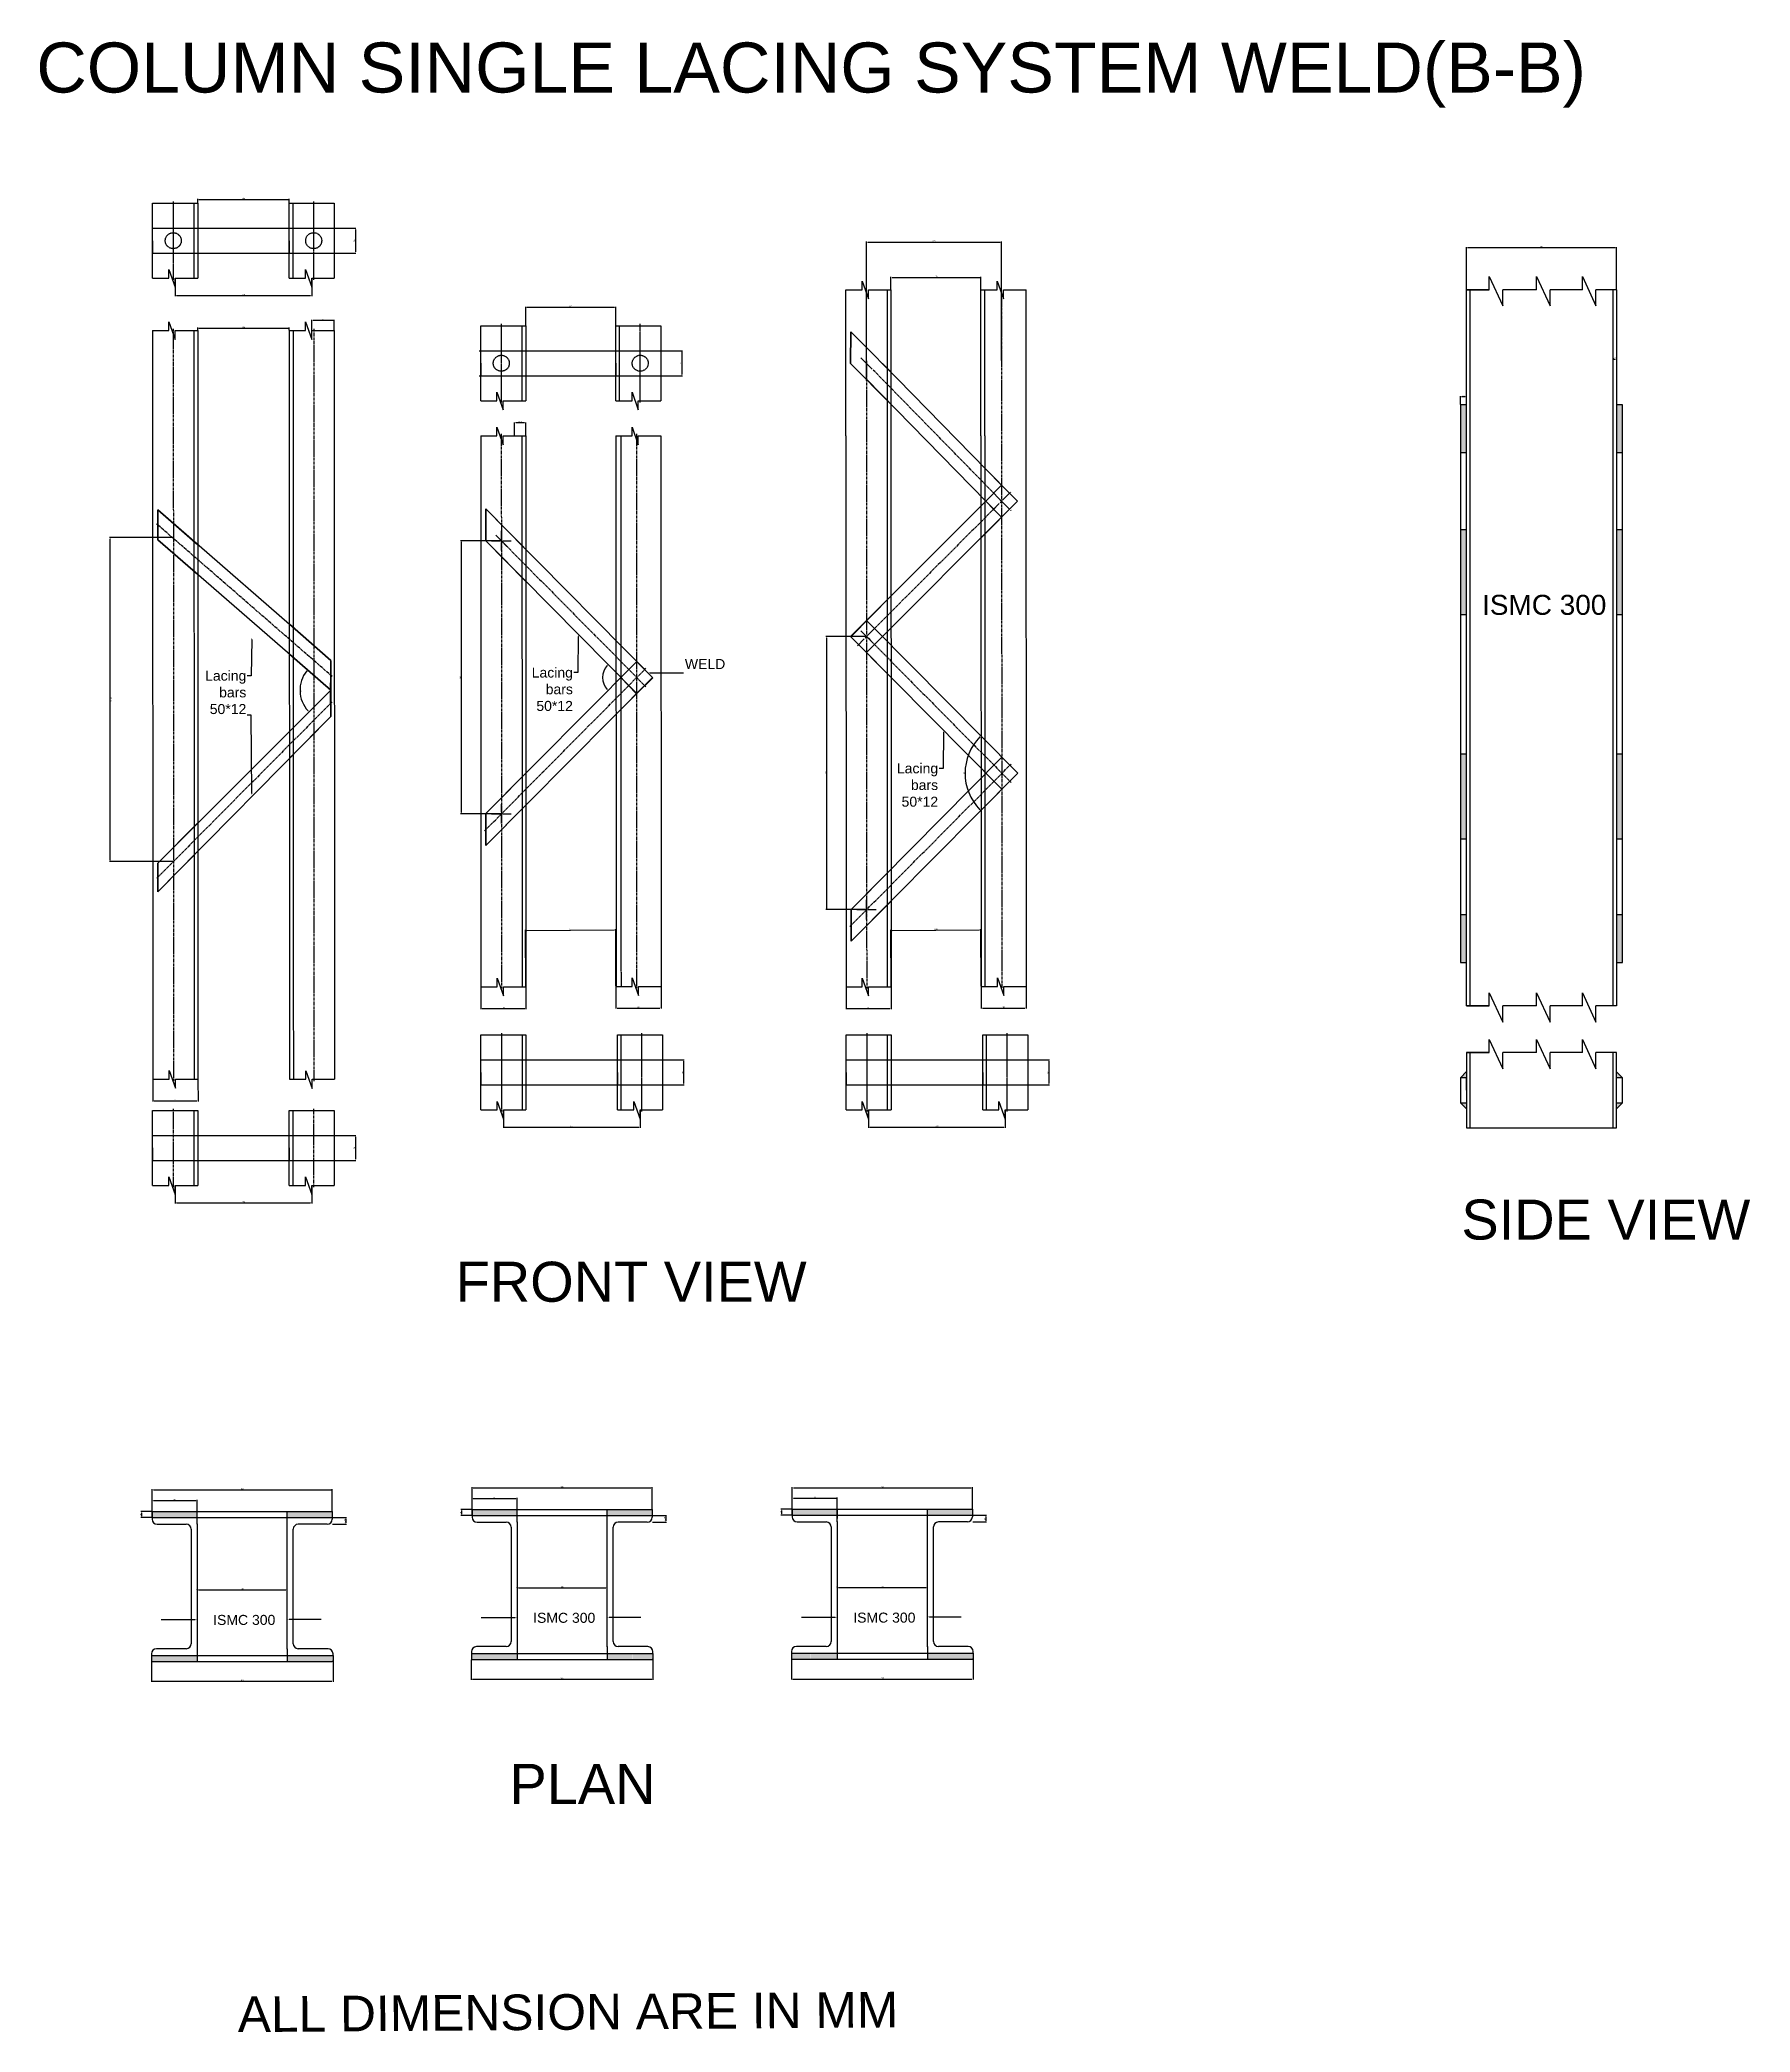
# Model space of a CAD drawing. Header units: millimetres. Extents: x 3568 to 6986, y 2180 to 6163.
import ezdxf
from ezdxf import colors
from ezdxf.entities.mleader import LeaderData, LeaderLine
from ezdxf.math import Vec2, Vec3

# ---------------------------------------------------------------- set-up
doc = ezdxf.new("R2010")
doc.units = ezdxf.units.MM
doc.linetypes.add('ACAD_ISO02W100', pattern=[15, 12, -3])
doc.linetypes.add('CENTER2', pattern=[28.575, 19.05, -3.175, 3.175, -3.175])
doc.styles.get("Standard").update_dxf_attribs({"font": 'arial.ttf'})
doc.dimstyles.new('ISO-25', dxfattribs={"dimtxt": 2.5, "dimasz": 2.5, "dimexe": 1.25, "dimexo": 0.625, "dimtad": 1, "dimtxsty": 'Standard', "dimcen": 2.5, "dimadec": 0, "dimazin": 0, "dimtfac": 1, "dimtmove": 0, "dimatfit": 3, "dimfxl": 1, "dimarcsym": 0})

# ---------------------------------------------------------------- blocks, each defined once
blk = doc.blocks.new('*D114')
at = {"color": 0, "linetype": 'ACAD_ISO02W100', "lineweight": -2, "ltscale": 0.2, "transparency": 16777216}
for p, q in [((3838.4, 5686.1), (3838.4, 5651)), ((4111.4, 5686.1), (4111.4, 5651)), ((3840.9, 5652.2), (4108.9, 5652.2))]:
    blk.add_line(p, q, dxfattribs=at)
at = {"color": 0, "linetype": 'ACAD_ISO02W100', "ltscale": 0.2, "transparency": 16777216}
for points in [[(3840.9, 5652.7), (3840.9, 5651.8), (3838.4, 5652.2)], [(4108.9, 5652.7), (4108.9, 5651.8), (4111.4, 5652.2)]]:
    blk.add_solid(points, dxfattribs=at)
at = {"layer": 'DEFPOINTS', "color": 0, "linetype": 'ACAD_ISO02W100', "ltscale": 0.2, "transparency": 16777216}
for p in [(3838.4, 5686.7), (4111.4, 5686.7), (4111.4, 5652.2)]:
    blk.add_point(p, dxfattribs=at)
at = {"color": 0, "linetype": 'ACAD_ISO02W100', "ltscale": 0.2, "transparency": 16777216, "insert": (3974.9, 5654.1), "char_height": 2.5, "attachment_point": 5}
blk.add_mtext('273', dxfattribs=at)
blk = doc.blocks.new('*U107')
at = {"color": 0, "linetype": 'CENTER2', "ltscale": 0.2, "transparency": 16777216}
blk.add_line((0, 78.5), (0, -78.5), dxfattribs=at)
blk = doc.blocks.new('*U108')
at = {"color": 0, "linetype": 'CENTER2', "ltscale": 0.2, "transparency": 16777216}
blk.add_line((0, -78.5), (0, 78.5), dxfattribs=at)
blk = doc.blocks.new('*D120')
at = {"color": 0, "lineweight": -2, "ltscale": 0.2, "transparency": 16777216}
for p, q in [((4157, 5786.7), (4199.7, 5786.7)), ((4198.4, 5784.2), (4198.4, 5739.2)), ((4157, 5736.7), (4199.7, 5736.7))]:
    blk.add_line(p, q, dxfattribs=at)
at = {"color": 0, "ltscale": 0.2, "transparency": 16777216}
for points in [[(4198, 5784.2), (4198.9, 5784.2), (4198.4, 5786.7)], [(4198, 5739.2), (4198.9, 5739.2), (4198.4, 5736.7)]]:
    blk.add_solid(points, dxfattribs=at)
at = {"layer": 'DEFPOINTS', "color": 0, "ltscale": 0.2, "transparency": 16777216}
for p in [(4156.4, 5786.7), (4156.4, 5736.7), (4198.4, 5736.7)]:
    blk.add_point(p, dxfattribs=at)
at = {"color": 0, "ltscale": 0.2, "transparency": 16777216, "insert": (4196.5, 5761.7), "char_height": 2.5, "attachment_point": 5, "rotation": 90}
blk.add_mtext('50', dxfattribs=at)
blk = doc.blocks.new('*U110')
at = {"color": 0, "linetype": 'CENTER2', "ltscale": 0.3, "transparency": 16777216}
blk.add_line((-0.3, 751.9), (0.3, -751.9), dxfattribs=at)
blk = doc.blocks.new('*D115')
at = {"color": 0, "linetype": 'ACAD_ISO02W100', "lineweight": -2, "ltscale": 0.2, "transparency": 16777216}
for p, q in [((3838.4, 3872.4), (3838.4, 3837.3)), ((4111.4, 3872.4), (4111.4, 3837.3)), ((3840.9, 3838.5), (4108.9, 3838.5))]:
    blk.add_line(p, q, dxfattribs=at)
at = {"color": 0, "linetype": 'ACAD_ISO02W100', "ltscale": 0.2, "transparency": 16777216}
for points in [[(3840.9, 3838.9), (3840.9, 3838.1), (3838.4, 3838.5)], [(4108.9, 3838.9), (4108.9, 3838.1), (4111.4, 3838.5)]]:
    blk.add_solid(points, dxfattribs=at)
at = {"layer": 'DEFPOINTS', "color": 0, "linetype": 'ACAD_ISO02W100', "ltscale": 0.2, "transparency": 16777216}
for p in [(3838.4, 3873), (4111.4, 3873), (4111.4, 3838.5)]:
    blk.add_point(p, dxfattribs=at)
at = {"color": 0, "linetype": 'ACAD_ISO02W100', "ltscale": 0.2, "transparency": 16777216, "insert": (3974.9, 3840.4), "char_height": 2.5, "attachment_point": 5}
blk.add_mtext('273', dxfattribs=at)
blk = doc.blocks.new('*U111')
at = {"color": 0, "linetype": 'CENTER2', "ltscale": 0.3, "transparency": 16777216}
blk.add_line((0, 78.5), (0, -78.5), dxfattribs=at)
blk = doc.blocks.new('*U112')
at = {"color": 0, "linetype": 'CENTER2', "ltscale": 0.3, "transparency": 16777216}
blk.add_line((0, -78.5), (0, 78.5), dxfattribs=at)
blk = doc.blocks.new('*D129')
at = {"color": 0, "lineweight": -2, "ltscale": 0.2, "transparency": 16777216}
for p, q in [((4157, 3973), (4199.7, 3973)), ((4198.4, 3970.5), (4198.4, 3925.5)), ((4157, 3923), (4199.7, 3923))]:
    blk.add_line(p, q, dxfattribs=at)
at = {"color": 0, "ltscale": 0.2, "transparency": 16777216}
for points in [[(4198, 3970.5), (4198.9, 3970.5), (4198.4, 3973)], [(4198, 3925.5), (4198.9, 3925.5), (4198.4, 3923)]]:
    blk.add_solid(points, dxfattribs=at)
at = {"layer": 'DEFPOINTS', "color": 0, "ltscale": 0.2, "transparency": 16777216}
for p in [(4156.4, 3973), (4156.4, 3923), (4198.4, 3923)]:
    blk.add_point(p, dxfattribs=at)
at = {"color": 0, "ltscale": 0.2, "transparency": 16777216, "insert": (4196.5, 3948), "char_height": 2.5, "attachment_point": 5, "rotation": 90}
blk.add_mtext('50', dxfattribs=at)
blk = doc.blocks.new('*U109')
at = {"color": 0, "linetype": 'CENTER2', "ltscale": 0.3, "transparency": 16777216}
blk.add_line((-0.3, 751.9), (0.3, -751.9), dxfattribs=at)
blk = doc.blocks.new('*U113')
at = {"color": 0, "linetype": 'CENTER2', "ltscale": 0.3, "transparency": 16777216}
blk.add_line((175.6, -152.6), (-175.6, 152.6), dxfattribs=at)
blk = doc.blocks.new('*D116')
at = {"color": 0, "lineweight": -2, "ltscale": 0.2, "transparency": 16777216}
for p, q in [((3834.1, 5168.6), (3707.2, 5168.5)), ((3708.7, 4523.2), (3708.4, 5166)), ((3834.3, 4520.7), (3707.4, 4520.7))]:
    blk.add_line(p, q, dxfattribs=at)
at = {"color": 0, "ltscale": 0.2, "transparency": 16777216}
for points in [[(3708.8, 5166), (3708, 5166), (3708.4, 5168.5)], [(3709.1, 4523.2), (3708.3, 4523.2), (3708.7, 4520.7)]]:
    blk.add_solid(points, dxfattribs=at)
at = {"layer": 'DEFPOINTS', "color": 0, "ltscale": 0.2, "transparency": 16777216}
for p in [(3708.4, 5168.5), (3834.7, 5168.6), (3835, 4520.7)]:
    blk.add_point(p, dxfattribs=at)
at = {"color": 0, "ltscale": 0.2, "transparency": 16777216, "insert": (3710.5, 4844.6), "char_height": 2.5, "attachment_point": 5, "rotation": 270.0221}
blk.add_mtext('687.5', dxfattribs=at)
blk = doc.blocks.new('*D130')
at = {"color": 0, "lineweight": -2, "ltscale": 0.2, "transparency": 16777216}
for p, q in [((3883.4, 5583), (3883.4, 5588.1)), ((3885.9, 5586.8), (4063.9, 5586.9)), ((4066.4, 5583), (4066.4, 5588.1))]:
    blk.add_line(p, q, dxfattribs=at)
at = {"color": 0, "ltscale": 0.2, "transparency": 16777216}
for points in [[(3885.9, 5587.2), (3885.9, 5586.4), (3883.4, 5586.8)], [(4063.9, 5587.3), (4063.9, 5586.5), (4066.4, 5586.9)]]:
    blk.add_solid(points, dxfattribs=at)
at = {"layer": 'DEFPOINTS', "color": 0, "ltscale": 0.2, "transparency": 16777216}
for p in [(3883.4, 5582.3), (4066.4, 5586.9), (4066.4, 5582.4)]:
    blk.add_point(p, dxfattribs=at)
at = {"color": 0, "ltscale": 0.2, "transparency": 16777216, "insert": (3974.9, 5588.8), "char_height": 2.5, "attachment_point": 5, "rotation": 0.0221}
blk.add_mtext('180', dxfattribs=at)
blk = doc.blocks.new('*D131')
at = {"color": 0, "lineweight": -2, "ltscale": 0.2, "transparency": 16777216}
for p, q in [((3793.9, 4084.8), (3794, 4041.1)), ((3883.9, 4084.9), (3884, 4041.1)), ((3796.5, 4042.3), (3881.5, 4042.4))]:
    blk.add_line(p, q, dxfattribs=at)
at = {"color": 0, "ltscale": 0.2, "transparency": 16777216}
for points in [[(3796.5, 4042.8), (3796.5, 4041.9), (3794, 4042.3)], [(3881.5, 4042.8), (3881.5, 4042), (3884, 4042.4)]]:
    blk.add_solid(points, dxfattribs=at)
at = {"layer": 'DEFPOINTS', "color": 0, "ltscale": 0.2, "transparency": 16777216}
for p in [(3793.9, 4085.5), (3883.9, 4085.5), (3884, 4042.4)]:
    blk.add_point(p, dxfattribs=at)
at = {"color": 0, "ltscale": 0.2, "transparency": 16777216, "insert": (3839, 4044.3), "char_height": 2.5, "attachment_point": 5, "rotation": 0.0221}
blk.add_mtext('90', dxfattribs=at)
blk = doc.blocks.new('*D132')
at = {"color": 0, "lineweight": -2, "ltscale": 0.2, "transparency": 16777216}
for p, q in [((3792.3, 3210), (3792.3, 3244.4)), ((3794.8, 3243.1), (3879.8, 3243.1)), ((3882.3, 3210), (3882.3, 3244.4))]:
    blk.add_line(p, q, dxfattribs=at)
at = {"color": 0, "ltscale": 0.2, "transparency": 16777216}
for points in [[(3794.8, 3243.6), (3794.8, 3242.7), (3792.3, 3243.1)], [(3879.8, 3243.6), (3879.8, 3242.7), (3882.3, 3243.1)]]:
    blk.add_solid(points, dxfattribs=at)
at = {"layer": 'DEFPOINTS', "color": 0, "ltscale": 0.2, "transparency": 16777216}
for p in [(3882.3, 3243.1), (3792.3, 3209.4), (3882.3, 3209.4)]:
    blk.add_point(p, dxfattribs=at)
at = {"color": 0, "ltscale": 0.2, "transparency": 16777216, "insert": (3837.3, 3245), "char_height": 2.5, "attachment_point": 5}
blk.add_mtext('90', dxfattribs=at)
blk = doc.blocks.new('*D133')
at = {"color": 0, "lineweight": -2, "ltscale": 0.2, "transparency": 16777216}
for p, q in [((3882.3, 3065.2), (3882.3, 3065.8)), ((3884.8, 3064.6), (4059.8, 3064.6)), ((4062.3, 3065.2), (4062.3, 3065.8))]:
    blk.add_line(p, q, dxfattribs=at)
at = {"color": 0, "ltscale": 0.2, "transparency": 16777216}
for points in [[(3884.8, 3065), (3884.8, 3064.1), (3882.3, 3064.6)], [(4059.8, 3065), (4059.8, 3064.1), (4062.3, 3064.6)]]:
    blk.add_solid(points, dxfattribs=at)
at = {"layer": 'DEFPOINTS', "color": 0, "ltscale": 0.2, "transparency": 16777216}
for p in [(3882.3, 3064.6), (4062.3, 3064.6), (4062.3, 3064.6)]:
    blk.add_point(p, dxfattribs=at)
at = {"color": 0, "ltscale": 0.2, "transparency": 16777216, "insert": (3972.3, 3066.5), "char_height": 2.5, "attachment_point": 5}
blk.add_mtext('180', dxfattribs=at)
blk = doc.blocks.new('*D134')
at = {"color": 0, "lineweight": -2, "ltscale": 0.2, "transparency": 16777216}
for p, q in [((3791.7, 3221.4), (3769.8, 3221.4)), ((3791.7, 3209.4), (3769.8, 3209.4)), ((3771, 3218.9), (3771, 3211.9))]:
    blk.add_line(p, q, dxfattribs=at)
at = {"color": 0, "ltscale": 0.2, "transparency": 16777216}
for points in [[(3770.6, 3218.9), (3771.5, 3218.9), (3771, 3221.4)], [(3770.6, 3211.9), (3771.5, 3211.9), (3771, 3209.4)]]:
    blk.add_solid(points, dxfattribs=at)
at = {"layer": 'DEFPOINTS', "color": 0, "ltscale": 0.2, "transparency": 16777216}
for p in [(3771, 3209.4), (3792.3, 3221.4), (3792.3, 3209.4)]:
    blk.add_point(p, dxfattribs=at)
at = {"color": 0, "ltscale": 0.2, "transparency": 16777216, "insert": (3769.2, 3215.4), "char_height": 2.5, "attachment_point": 5, "rotation": 90}
blk.add_mtext('12', dxfattribs=at)
blk = doc.blocks.new('*D135')
at = {"color": 0, "lineweight": -2, "ltscale": 0.2, "transparency": 16777216}
for p, q in [((4152.9, 3209.4), (4180.7, 3209.4)), ((4152.9, 3195.8), (4180.7, 3195.8)), ((4179.4, 3206.9), (4179.4, 3198.3))]:
    blk.add_line(p, q, dxfattribs=at)
at = {"color": 0, "ltscale": 0.2, "transparency": 16777216}
for points in [[(4179, 3206.9), (4179.9, 3206.9), (4179.4, 3209.4)], [(4179, 3198.3), (4179.9, 3198.3), (4179.4, 3195.8)]]:
    blk.add_solid(points, dxfattribs=at)
at = {"layer": 'DEFPOINTS', "color": 0, "ltscale": 0.2, "transparency": 16777216}
for p in [(4152.3, 3209.4), (4152.3, 3195.8), (4179.4, 3195.8)]:
    blk.add_point(p, dxfattribs=at)
at = {"color": 0, "ltscale": 0.2, "transparency": 16777216, "insert": (4177.3, 3202.6), "char_height": 2.5, "attachment_point": 5, "rotation": 90}
blk.add_mtext('13,6', dxfattribs=at)
blk = doc.blocks.new('*D136')
at = {"color": 0, "lineweight": -2, "ltscale": 0.2, "transparency": 16777216}
for p, q in [((3790.8, 2920.7), (3790.8, 2880.5)), ((4153.8, 2920.7), (4153.8, 2880.5)), ((3793.3, 2881.8), (4151.3, 2881.8))]:
    blk.add_line(p, q, dxfattribs=at)
at = {"color": 0, "ltscale": 0.2, "transparency": 16777216}
for points in [[(3793.3, 2882.2), (3793.3, 2881.4), (3790.8, 2881.8)], [(4151.3, 2882.2), (4151.3, 2881.4), (4153.8, 2881.8)]]:
    blk.add_solid(points, dxfattribs=at)
at = {"layer": 'DEFPOINTS', "color": 0, "ltscale": 0.2, "transparency": 16777216}
for p in [(3790.8, 2921.4), (4153.8, 2921.4), (4153.8, 2881.8)]:
    blk.add_point(p, dxfattribs=at)
at = {"color": 0, "ltscale": 0.2, "transparency": 16777216, "insert": (3972.3, 2883.7), "char_height": 2.5, "attachment_point": 5}
blk.add_mtext('363', dxfattribs=at)
blk = doc.blocks.new('*D137')
at = {"color": 0, "lineweight": -2, "ltscale": 0.2, "transparency": 16777216}
for p, q in [((3792.3, 3222), (3792.3, 3265.6)), ((3794.8, 3264.3), (4149.8, 3264.3)), ((4152.3, 3222), (4152.3, 3265.6))]:
    blk.add_line(p, q, dxfattribs=at)
at = {"color": 0, "ltscale": 0.2, "transparency": 16777216}
for points in [[(3794.8, 3264.7), (3794.8, 3263.9), (3792.3, 3264.3)], [(4149.8, 3264.7), (4149.8, 3263.9), (4152.3, 3264.3)]]:
    blk.add_solid(points, dxfattribs=at)
at = {"layer": 'DEFPOINTS', "color": 0, "ltscale": 0.2, "transparency": 16777216}
for p in [(4152.3, 3264.3), (3792.3, 3221.4), (4152.3, 3221.4)]:
    blk.add_point(p, dxfattribs=at)
at = {"color": 0, "ltscale": 0.2, "transparency": 16777216, "insert": (3972.3, 3266.2), "char_height": 2.5, "attachment_point": 5}
blk.add_mtext('360', dxfattribs=at)
blk = doc.blocks.new('*D138')
at = {"color": 0, "lineweight": -2, "ltscale": 0.2, "transparency": 16777216}
for p, q in [((3883.4, 5837.4), (3883.4, 5845.5)), ((3885.9, 5844.2), (4063.9, 5844.2)), ((4066.4, 5837.4), (4066.4, 5845.5))]:
    blk.add_line(p, q, dxfattribs=at)
at = {"color": 0, "ltscale": 0.2, "transparency": 16777216}
for points in [[(3885.9, 5844.6), (3885.9, 5843.8), (3883.4, 5844.2)], [(4063.9, 5844.6), (4063.9, 5843.8), (4066.4, 5844.2)]]:
    blk.add_solid(points, dxfattribs=at)
at = {"layer": 'DEFPOINTS', "color": 0, "ltscale": 0.2, "transparency": 16777216}
for p in [(3883.4, 5836.7), (4066.4, 5844.2), (4066.4, 5836.7)]:
    blk.add_point(p, dxfattribs=at)
at = {"color": 0, "ltscale": 0.2, "transparency": 16777216, "insert": (3974.9, 5846.1), "char_height": 2.5, "attachment_point": 5}
blk.add_mtext('180', dxfattribs=at)
blk = doc.blocks.new('*U86')
at = {"color": 0, "linetype": 'CENTER2', "ltscale": 0.2, "transparency": 16777216}
blk.add_line((0, 78.5), (0, -78.5), dxfattribs=at)
blk = doc.blocks.new('*U87')
at = {"color": 0, "linetype": 'CENTER2', "ltscale": 0.2, "transparency": 16777216}
blk.add_line((0, -78.5), (0, 78.5), dxfattribs=at)
blk = doc.blocks.new('*D117')
at = {"color": 0, "lineweight": -2, "ltscale": 0.2, "transparency": 16777216}
for p, q in [((4809.5, 5541.8), (4852.2, 5541.8)), ((4851, 5539.3), (4851, 5494.3)), ((4809.5, 5491.8), (4852.2, 5491.8))]:
    blk.add_line(p, q, dxfattribs=at)
at = {"color": 0, "ltscale": 0.2, "transparency": 16777216}
for points in [[(4850.6, 5539.3), (4851.4, 5539.3), (4851, 5541.8)], [(4850.6, 5494.3), (4851.4, 5494.3), (4851, 5491.8)]]:
    blk.add_solid(points, dxfattribs=at)
at = {"layer": 'DEFPOINTS', "color": 0, "ltscale": 0.2, "transparency": 16777216}
for p in [(4808.9, 5541.8), (4808.9, 5491.8), (4851, 5491.8)]:
    blk.add_point(p, dxfattribs=at)
at = {"color": 0, "ltscale": 0.2, "transparency": 16777216, "insert": (4849.1, 5516.8), "char_height": 2.5, "attachment_point": 5, "rotation": 90}
blk.add_mtext('50', dxfattribs=at)
blk = doc.blocks.new('*D139')
at = {"color": 0, "lineweight": -2, "ltscale": 0.2, "transparency": 16777216}
for p, q in [((4538.9, 5592.4), (4538.9, 5629.8)), ((4541.4, 5628.6), (4716.4, 5628.6)), ((4718.9, 5592.4), (4718.9, 5629.8))]:
    blk.add_line(p, q, dxfattribs=at)
at = {"color": 0, "ltscale": 0.2, "transparency": 16777216}
for points in [[(4541.4, 5629), (4541.4, 5628.2), (4538.9, 5628.6)], [(4716.4, 5629), (4716.4, 5628.2), (4718.9, 5628.6)]]:
    blk.add_solid(points, dxfattribs=at)
at = {"layer": 'DEFPOINTS', "color": 0, "ltscale": 0.2, "transparency": 16777216}
for p in [(4718.9, 5628.6), (4538.9, 5591.8), (4718.9, 5591.8)]:
    blk.add_point(p, dxfattribs=at)
at = {"color": 0, "ltscale": 0.2, "transparency": 16777216, "insert": (4628.9, 5630.5), "char_height": 2.5, "attachment_point": 5}
blk.add_mtext('180', dxfattribs=at)
blk = doc.blocks.new('*U88')
at = {"color": 0, "linetype": 'CENTER2', "ltscale": 0.3, "transparency": 16777216}
blk.add_line((-0.2, 554.5), (0.2, -554.5), dxfattribs=at)
blk = doc.blocks.new('*D121')
at = {"color": 0, "lineweight": -2, "ltscale": 0.2, "transparency": 16777216}
for p, q in [((4449.3, 4269.4), (4449.3, 4225.7)), ((4539.3, 4269.4), (4539.3, 4225.7)), ((4451.8, 4226.9), (4536.8, 4226.9))]:
    blk.add_line(p, q, dxfattribs=at)
at = {"color": 0, "ltscale": 0.2, "transparency": 16777216}
for points in [[(4451.8, 4227.3), (4451.8, 4226.5), (4449.3, 4226.9)], [(4536.8, 4227.4), (4536.8, 4226.5), (4539.3, 4226.9)]]:
    blk.add_solid(points, dxfattribs=at)
at = {"layer": 'DEFPOINTS', "color": 0, "ltscale": 0.2, "transparency": 16777216}
for p in [(4449.3, 4270), (4539.3, 4270.1), (4539.3, 4226.9)]:
    blk.add_point(p, dxfattribs=at)
at = {"color": 0, "ltscale": 0.2, "transparency": 16777216, "insert": (4494.3, 4228.8), "char_height": 2.5, "attachment_point": 5, "rotation": 0.0221}
blk.add_mtext('90', dxfattribs=at)
blk = doc.blocks.new('*U89')
at = {"color": 0, "linetype": 'CENTER2', "ltscale": 0.3, "transparency": 16777216}
blk.add_line((-0.2, 554), (0.2, -554), dxfattribs=at)
blk = doc.blocks.new('*D122')
at = {"color": 0, "lineweight": -2, "ltscale": 0.2, "transparency": 16777216}
for p, q in [((4719.3, 4270.3), (4719.3, 4226.6)), ((4809.3, 4270.3), (4809.3, 4226.6)), ((4721.8, 4227.8), (4806.8, 4227.8))]:
    blk.add_line(p, q, dxfattribs=at)
at = {"color": 0, "ltscale": 0.2, "transparency": 16777216}
for points in [[(4721.8, 4228.2), (4721.8, 4227.4), (4719.3, 4227.8)], [(4806.8, 4228.3), (4806.8, 4227.4), (4809.3, 4227.8)]]:
    blk.add_solid(points, dxfattribs=at)
at = {"layer": 'DEFPOINTS', "color": 0, "ltscale": 0.2, "transparency": 16777216}
for p in [(4719.3, 4270.9), (4809.3, 4271), (4809.3, 4227.8)]:
    blk.add_point(p, dxfattribs=at)
at = {"color": 0, "ltscale": 0.2, "transparency": 16777216, "insert": (4764.3, 4229.7), "char_height": 2.5, "attachment_point": 5, "rotation": 0.0221}
blk.add_mtext('90', dxfattribs=at)
blk = doc.blocks.new('*D123')
at = {"color": 0, "lineweight": -2, "ltscale": 0.2, "transparency": 16777216}
for p, q in [((4431.7, 3214.2), (4431.7, 3248.6)), ((4434.2, 3247.3), (4519.2, 3247.3)), ((4521.7, 3214.2), (4521.7, 3248.6))]:
    blk.add_line(p, q, dxfattribs=at)
at = {"color": 0, "ltscale": 0.2, "transparency": 16777216}
for points in [[(4434.2, 3247.7), (4434.2, 3246.9), (4431.7, 3247.3)], [(4519.2, 3247.7), (4519.2, 3246.9), (4521.7, 3247.3)]]:
    blk.add_solid(points, dxfattribs=at)
at = {"layer": 'DEFPOINTS', "color": 0, "ltscale": 0.2, "transparency": 16777216}
for p in [(4521.7, 3247.3), (4431.7, 3213.5), (4521.7, 3213.5)]:
    blk.add_point(p, dxfattribs=at)
at = {"color": 0, "ltscale": 0.2, "transparency": 16777216, "insert": (4476.7, 3249.2), "char_height": 2.5, "attachment_point": 5}
blk.add_mtext('90', dxfattribs=at)
blk = doc.blocks.new('*D124')
at = {"color": 0, "lineweight": -2, "ltscale": 0.2, "transparency": 16777216}
for p, q in [((4521.7, 3069.4), (4521.7, 3070)), ((4524.2, 3068.7), (4699.2, 3068.7)), ((4701.7, 3069.4), (4701.7, 3070))]:
    blk.add_line(p, q, dxfattribs=at)
at = {"color": 0, "ltscale": 0.2, "transparency": 16777216}
for points in [[(4524.2, 3069.1), (4524.2, 3068.3), (4521.7, 3068.7)], [(4699.2, 3069.1), (4699.2, 3068.3), (4701.7, 3068.7)]]:
    blk.add_solid(points, dxfattribs=at)
at = {"layer": 'DEFPOINTS', "color": 0, "ltscale": 0.2, "transparency": 16777216}
for p in [(4521.7, 3068.7), (4701.7, 3068.7), (4701.7, 3068.7)]:
    blk.add_point(p, dxfattribs=at)
at = {"color": 0, "ltscale": 0.2, "transparency": 16777216, "insert": (4611.7, 3070.6), "char_height": 2.5, "attachment_point": 5}
blk.add_mtext('180', dxfattribs=at)
blk = doc.blocks.new('*D125')
at = {"color": 0, "lineweight": -2, "ltscale": 0.2, "transparency": 16777216}
for p, q in [((4431.1, 3225.5), (4409.2, 3225.5)), ((4431.1, 3213.5), (4409.2, 3213.5)), ((4410.5, 3223), (4410.5, 3216))]:
    blk.add_line(p, q, dxfattribs=at)
at = {"color": 0, "ltscale": 0.2, "transparency": 16777216}
for points in [[(4410, 3223), (4410.9, 3223), (4410.5, 3225.5)], [(4410, 3216), (4410.9, 3216), (4410.5, 3213.5)]]:
    blk.add_solid(points, dxfattribs=at)
at = {"layer": 'DEFPOINTS', "color": 0, "ltscale": 0.2, "transparency": 16777216}
for p in [(4410.5, 3213.5), (4431.7, 3225.5), (4431.7, 3213.5)]:
    blk.add_point(p, dxfattribs=at)
at = {"color": 0, "ltscale": 0.2, "transparency": 16777216, "insert": (4408.6, 3219.5), "char_height": 2.5, "attachment_point": 5, "rotation": 90}
blk.add_mtext('12', dxfattribs=at)
blk = doc.blocks.new('*D126')
at = {"color": 0, "lineweight": -2, "ltscale": 0.2, "transparency": 16777216}
for p, q in [((4792.4, 3213.5), (4820.1, 3213.5)), ((4792.4, 3199.9), (4820.1, 3199.9)), ((4818.9, 3211), (4818.9, 3202.4))]:
    blk.add_line(p, q, dxfattribs=at)
at = {"color": 0, "ltscale": 0.2, "transparency": 16777216}
for points in [[(4818.4, 3211), (4819.3, 3211), (4818.9, 3213.5)], [(4818.4, 3202.4), (4819.3, 3202.4), (4818.9, 3199.9)]]:
    blk.add_solid(points, dxfattribs=at)
at = {"layer": 'DEFPOINTS', "color": 0, "ltscale": 0.2, "transparency": 16777216}
for p in [(4791.7, 3213.5), (4791.7, 3199.9), (4818.9, 3199.9)]:
    blk.add_point(p, dxfattribs=at)
at = {"color": 0, "ltscale": 0.2, "transparency": 16777216, "insert": (4816.7, 3206.7), "char_height": 2.5, "attachment_point": 5, "rotation": 90}
blk.add_mtext('13,6', dxfattribs=at)
blk = doc.blocks.new('*D127')
at = {"color": 0, "lineweight": -2, "ltscale": 0.2, "transparency": 16777216}
for p, q in [((4430.2, 2924.9), (4430.2, 2884.7)), ((4793.2, 2924.9), (4793.2, 2884.7)), ((4432.7, 2885.9), (4790.7, 2885.9))]:
    blk.add_line(p, q, dxfattribs=at)
at = {"color": 0, "ltscale": 0.2, "transparency": 16777216}
for points in [[(4432.7, 2886.4), (4432.7, 2885.5), (4430.2, 2885.9)], [(4790.7, 2886.4), (4790.7, 2885.5), (4793.2, 2885.9)]]:
    blk.add_solid(points, dxfattribs=at)
at = {"layer": 'DEFPOINTS', "color": 0, "ltscale": 0.2, "transparency": 16777216}
for p in [(4430.2, 2925.5), (4793.2, 2925.5), (4793.2, 2885.9)]:
    blk.add_point(p, dxfattribs=at)
at = {"color": 0, "ltscale": 0.2, "transparency": 16777216, "insert": (4611.7, 2887.8), "char_height": 2.5, "attachment_point": 5}
blk.add_mtext('363', dxfattribs=at)
blk = doc.blocks.new('*D128')
at = {"color": 0, "lineweight": -2, "ltscale": 0.2, "transparency": 16777216}
for p, q in [((4431.7, 3226.2), (4431.7, 3269.7)), ((4434.2, 3268.5), (4789.2, 3268.5)), ((4791.7, 3226.2), (4791.7, 3269.7))]:
    blk.add_line(p, q, dxfattribs=at)
at = {"color": 0, "ltscale": 0.2, "transparency": 16777216}
for points in [[(4434.2, 3268.9), (4434.2, 3268.1), (4431.7, 3268.5)], [(4789.2, 3268.9), (4789.2, 3268.1), (4791.7, 3268.5)]]:
    blk.add_solid(points, dxfattribs=at)
at = {"layer": 'DEFPOINTS', "color": 0, "ltscale": 0.2, "transparency": 16777216}
for p in [(4791.7, 3268.5), (4431.7, 3225.5), (4791.7, 3225.5)]:
    blk.add_point(p, dxfattribs=at)
at = {"color": 0, "ltscale": 0.2, "transparency": 16777216, "insert": (4611.7, 3270.4), "char_height": 2.5, "attachment_point": 5}
blk.add_mtext('360', dxfattribs=at)
blk = doc.blocks.new('*D140')
at = {"color": 0, "lineweight": -2, "ltscale": 0.2, "transparency": 16777216}
for p, q in [((5071.5, 3214.6), (5071.5, 3249)), ((5074, 3247.7), (5159, 3247.7)), ((5161.5, 3214.6), (5161.5, 3249))]:
    blk.add_line(p, q, dxfattribs=at)
at = {"color": 0, "ltscale": 0.2, "transparency": 16777216}
for points in [[(5074, 3248.1), (5074, 3247.3), (5071.5, 3247.7)], [(5159, 3248.1), (5159, 3247.3), (5161.5, 3247.7)]]:
    blk.add_solid(points, dxfattribs=at)
at = {"layer": 'DEFPOINTS', "color": 0, "ltscale": 0.2, "transparency": 16777216}
for p in [(5161.5, 3247.7), (5071.5, 3213.9), (5161.5, 3213.9)]:
    blk.add_point(p, dxfattribs=at)
at = {"color": 0, "ltscale": 0.2, "transparency": 16777216, "insert": (5116.5, 3249.6), "char_height": 2.5, "attachment_point": 5}
blk.add_mtext('90', dxfattribs=at)
blk = doc.blocks.new('*D141')
at = {"color": 0, "lineweight": -2, "ltscale": 0.2, "transparency": 16777216}
for p, q in [((5161.5, 3069.8), (5161.5, 3070.4)), ((5164, 3069.1), (5339, 3069.1)), ((5341.5, 3069.8), (5341.5, 3070.4))]:
    blk.add_line(p, q, dxfattribs=at)
at = {"color": 0, "ltscale": 0.2, "transparency": 16777216}
for points in [[(5164, 3069.6), (5164, 3068.7), (5161.5, 3069.1)], [(5339, 3069.6), (5339, 3068.7), (5341.5, 3069.1)]]:
    blk.add_solid(points, dxfattribs=at)
at = {"layer": 'DEFPOINTS', "color": 0, "ltscale": 0.2, "transparency": 16777216}
for p in [(5161.5, 3069.1), (5341.5, 3069.1), (5341.5, 3069.1)]:
    blk.add_point(p, dxfattribs=at)
at = {"color": 0, "ltscale": 0.2, "transparency": 16777216, "insert": (5251.5, 3071), "char_height": 2.5, "attachment_point": 5}
blk.add_mtext('180', dxfattribs=at)
blk = doc.blocks.new('*D142')
at = {"color": 0, "lineweight": -2, "ltscale": 0.2, "transparency": 16777216}
for p, q in [((5070.9, 3225.9), (5049, 3225.9)), ((5070.9, 3213.9), (5049, 3213.9)), ((5050.2, 3223.4), (5050.2, 3216.4))]:
    blk.add_line(p, q, dxfattribs=at)
at = {"color": 0, "ltscale": 0.2, "transparency": 16777216}
for points in [[(5049.8, 3223.4), (5050.6, 3223.4), (5050.2, 3225.9)], [(5049.8, 3216.4), (5050.6, 3216.4), (5050.2, 3213.9)]]:
    blk.add_solid(points, dxfattribs=at)
at = {"layer": 'DEFPOINTS', "color": 0, "ltscale": 0.2, "transparency": 16777216}
for p in [(5050.2, 3213.9), (5071.5, 3225.9), (5071.5, 3213.9)]:
    blk.add_point(p, dxfattribs=at)
at = {"color": 0, "ltscale": 0.2, "transparency": 16777216, "insert": (5048.3, 3219.9), "char_height": 2.5, "attachment_point": 5, "rotation": 90}
blk.add_mtext('12', dxfattribs=at)
blk = doc.blocks.new('*D143')
at = {"color": 0, "lineweight": -2, "ltscale": 0.2, "transparency": 16777216}
for p, q in [((5432.1, 3213.9), (5459.9, 3213.9)), ((5432.1, 3200.3), (5459.9, 3200.3)), ((5458.6, 3211.4), (5458.6, 3202.8))]:
    blk.add_line(p, q, dxfattribs=at)
at = {"color": 0, "ltscale": 0.2, "transparency": 16777216}
for points in [[(5458.2, 3211.4), (5459, 3211.4), (5458.6, 3213.9)], [(5458.2, 3202.8), (5459, 3202.8), (5458.6, 3200.3)]]:
    blk.add_solid(points, dxfattribs=at)
at = {"layer": 'DEFPOINTS', "color": 0, "ltscale": 0.2, "transparency": 16777216}
for p in [(5431.5, 3213.9), (5431.5, 3200.3), (5458.6, 3200.3)]:
    blk.add_point(p, dxfattribs=at)
at = {"color": 0, "ltscale": 0.2, "transparency": 16777216, "insert": (5456.5, 3207.1), "char_height": 2.5, "attachment_point": 5, "rotation": 90}
blk.add_mtext('13,6', dxfattribs=at)
blk = doc.blocks.new('*D144')
at = {"color": 0, "lineweight": -2, "ltscale": 0.2, "transparency": 16777216}
for p, q in [((5070, 2925.3), (5070, 2885.1)), ((5433, 2925.3), (5433, 2885.1)), ((5072.5, 2886.4), (5430.5, 2886.4))]:
    blk.add_line(p, q, dxfattribs=at)
at = {"color": 0, "ltscale": 0.2, "transparency": 16777216}
for points in [[(5072.5, 2886.8), (5072.5, 2885.9), (5070, 2886.4)], [(5430.5, 2886.8), (5430.5, 2885.9), (5433, 2886.4)]]:
    blk.add_solid(points, dxfattribs=at)
at = {"layer": 'DEFPOINTS', "color": 0, "ltscale": 0.2, "transparency": 16777216}
for p in [(5070, 2925.9), (5433, 2925.9), (5433, 2886.4)]:
    blk.add_point(p, dxfattribs=at)
at = {"color": 0, "ltscale": 0.2, "transparency": 16777216, "insert": (5251.5, 2888.3), "char_height": 2.5, "attachment_point": 5}
blk.add_mtext('363', dxfattribs=at)
blk = doc.blocks.new('*D145')
at = {"color": 0, "lineweight": -2, "ltscale": 0.2, "transparency": 16777216}
for p, q in [((5071.5, 3226.6), (5071.5, 3270.1)), ((5074, 3268.9), (5429, 3268.9)), ((5431.5, 3226.6), (5431.5, 3270.1))]:
    blk.add_line(p, q, dxfattribs=at)
at = {"color": 0, "ltscale": 0.2, "transparency": 16777216}
for points in [[(5074, 3269.3), (5074, 3268.5), (5071.5, 3268.9)], [(5429, 3269.3), (5429, 3268.5), (5431.5, 3268.9)]]:
    blk.add_solid(points, dxfattribs=at)
at = {"layer": 'DEFPOINTS', "color": 0, "ltscale": 0.2, "transparency": 16777216}
for p in [(5431.5, 3268.9), (5071.5, 3225.9), (5431.5, 3225.9)]:
    blk.add_point(p, dxfattribs=at)
at = {"color": 0, "ltscale": 0.2, "transparency": 16777216, "insert": (5251.5, 3270.8), "char_height": 2.5, "attachment_point": 5}
blk.add_mtext('360', dxfattribs=at)
blk = doc.blocks.new('*D118')
at = {"color": 0, "linetype": 'ACAD_ISO02W100', "lineweight": -2, "ltscale": 0.2, "transparency": 16777216}
for p, q in [((4494.3, 4023.5), (4494.3, 3988.3)), ((4767.3, 4023.5), (4767.3, 3988.3)), ((4496.8, 3989.6), (4764.8, 3989.6))]:
    blk.add_line(p, q, dxfattribs=at)
at = {"color": 0, "linetype": 'ACAD_ISO02W100', "ltscale": 0.2, "transparency": 16777216}
for points in [[(4496.8, 3990), (4496.8, 3989.2), (4494.3, 3989.6)], [(4764.8, 3990), (4764.8, 3989.2), (4767.3, 3989.6)]]:
    blk.add_solid(points, dxfattribs=at)
at = {"layer": 'DEFPOINTS', "color": 0, "linetype": 'ACAD_ISO02W100', "ltscale": 0.2, "transparency": 16777216}
for p in [(4494.3, 4024.1), (4767.3, 4024.1), (4767.3, 3989.6)]:
    blk.add_point(p, dxfattribs=at)
at = {"color": 0, "linetype": 'ACAD_ISO02W100', "ltscale": 0.2, "transparency": 16777216, "insert": (4630.8, 3991.5), "char_height": 2.5, "attachment_point": 5}
blk.add_mtext('273', dxfattribs=at)
blk = doc.blocks.new('*U103')
at = {"color": 0, "linetype": 'CENTER2', "ltscale": 0.2, "transparency": 16777216}
blk.add_line((0, 78.5), (0, -78.5), dxfattribs=at)
blk = doc.blocks.new('*U104')
at = {"color": 0, "linetype": 'CENTER2', "ltscale": 0.2, "transparency": 16777216}
blk.add_line((0, -78.5), (0, 78.5), dxfattribs=at)
blk = doc.blocks.new('*D146')
at = {"color": 0, "lineweight": -2, "ltscale": 0.2, "transparency": 16777216}
for p, q in [((4813, 4124.1), (4855.7, 4124.1)), ((4854.4, 4121.6), (4854.4, 4076.6)), ((4813, 4074.1), (4855.7, 4074.1))]:
    blk.add_line(p, q, dxfattribs=at)
at = {"color": 0, "ltscale": 0.2, "transparency": 16777216}
for points in [[(4854, 4121.6), (4854.8, 4121.6), (4854.4, 4124.1)], [(4854, 4076.6), (4854.8, 4076.6), (4854.4, 4074.1)]]:
    blk.add_solid(points, dxfattribs=at)
at = {"layer": 'DEFPOINTS', "color": 0, "ltscale": 0.2, "transparency": 16777216}
for p in [(4812.3, 4124.1), (4812.3, 4074.1), (4854.4, 4074.1)]:
    blk.add_point(p, dxfattribs=at)
at = {"color": 0, "ltscale": 0.2, "transparency": 16777216, "insert": (4852.5, 4099.1), "char_height": 2.5, "attachment_point": 5, "rotation": 90}
blk.add_mtext('50', dxfattribs=at)
blk = doc.blocks.new('*U105')
at = {"color": 0, "linetype": 'CENTER2', "transparency": 16777216}
for p, q in [((-19.5, 0), (-3.2, 0)), ((0, 3.2), (0, 19.5)), ((3.2, 0), (19.5, 0)), ((0, -19.5), (0, -3.2))]:
    blk.add_line(p, q, dxfattribs=at)
at = {"color": 0, "linetype": 'Continuous', "transparency": 16777216}
for p, q in [((-1.6, 0), (1.6, 0)), ((0, -1.6), (0, 1.6))]:
    blk.add_line(p, q, dxfattribs=at)
blk = doc.blocks.new('*U106')
at = {"color": 0, "linetype": 'CENTER2', "transparency": 16777216}
for p, q in [((-19.5, 0), (-3.2, 0)), ((0, 3.2), (0, 19.5)), ((3.2, 0), (19.5, 0)), ((0, -19.5), (0, -3.2))]:
    blk.add_line(p, q, dxfattribs=at)
at = {"color": 0, "linetype": 'Continuous', "transparency": 16777216}
for p, q in [((-1.6, 0), (1.6, 0)), ((0, -1.6), (0, 1.6))]:
    blk.add_line(p, q, dxfattribs=at)
blk = doc.blocks.new('*U90')
at = {"color": 0, "linetype": 'CENTER2', "ltscale": 0.3, "transparency": 16777216}
blk.add_line((-145.7, 147.2), (145.7, -147.2), dxfattribs=at)
blk = doc.blocks.new('*U91')
at = {"color": 0, "linetype": 'CENTER2', "ltscale": 0.3, "transparency": 16777216}
blk.add_line((-161.2, -162.5), (161.2, 162.5), dxfattribs=at)
blk = doc.blocks.new('*D147')
at = {"color": 0, "lineweight": -2, "ltscale": 0.2, "transparency": 16777216}
for p, q in [((4489.5, 5161.9), (4408.8, 5161.9)), ((4410, 5159.4), (4410, 4618.4)), ((4489.5, 4615.9), (4408.8, 4615.9))]:
    blk.add_line(p, q, dxfattribs=at)
at = {"color": 0, "ltscale": 0.2, "transparency": 16777216}
for points in [[(4409.6, 5159.4), (4410.5, 5159.4), (4410, 5161.9)], [(4409.6, 4618.4), (4410.5, 4618.4), (4410, 4615.9)]]:
    blk.add_solid(points, dxfattribs=at)
at = {"layer": 'DEFPOINTS', "color": 0, "ltscale": 0.2, "transparency": 16777216}
for p in [(4490.2, 5161.9), (4410, 4615.9), (4490.2, 4615.9)]:
    blk.add_point(p, dxfattribs=at)
at = {"color": 0, "ltscale": 0.2, "transparency": 16777216, "insert": (4408.1, 4888.9), "char_height": 2.5, "attachment_point": 5, "rotation": 90}
blk.add_mtext('546', dxfattribs=at)
blk = doc.blocks.new('*D148')
at = {"color": 0, "lineweight": -2, "ltscale": 0.2, "transparency": 16777216}
for p, q in [((4539.3, 4270.6), (4538.7, 4384.2)), ((4541.3, 4382.9), (4716.3, 4383.8)), ((4719.3, 4271.5), (4718.7, 4385.1))]:
    blk.add_line(p, q, dxfattribs=at)
at = {"color": 0, "ltscale": 0.2, "transparency": 16777216}
for points in [[(4541.2, 4383.3), (4541.3, 4382.5), (4538.8, 4382.9)], [(4716.2, 4384.2), (4716.3, 4383.4), (4718.8, 4383.8)]]:
    blk.add_solid(points, dxfattribs=at)
at = {"layer": 'DEFPOINTS', "color": 0, "ltscale": 0.2, "transparency": 16777216}
for p in [(4718.8, 4383.8), (4539.3, 4270), (4719.3, 4270.9)]:
    blk.add_point(p, dxfattribs=at)
at = {"color": 0, "ltscale": 0.2, "transparency": 16777216, "insert": (4628.7, 4385.3), "char_height": 2.5, "attachment_point": 5, "rotation": 0.2866}
blk.add_mtext('180', dxfattribs=at)
blk = doc.blocks.new('*U92')
at = {"color": 0, "linetype": 'CENTER2', "ltscale": 0.3, "transparency": 16777216}
blk.add_line((-0.2, 627.4), (0.2, -627.4), dxfattribs=at)
blk = doc.blocks.new('*D149')
at = {"color": 0, "lineweight": -2, "ltscale": 0.2, "transparency": 16777216}
for p, q in [((5179.1, 4269.4), (5179.1, 4225.7)), ((5269.1, 4269.4), (5269.1, 4225.7)), ((5181.6, 4226.9), (5266.6, 4226.9))]:
    blk.add_line(p, q, dxfattribs=at)
at = {"color": 0, "ltscale": 0.2, "transparency": 16777216}
for points in [[(5181.6, 4227.3), (5181.6, 4226.5), (5179.1, 4226.9)], [(5266.6, 4227.4), (5266.6, 4226.5), (5269.1, 4226.9)]]:
    blk.add_solid(points, dxfattribs=at)
at = {"layer": 'DEFPOINTS', "color": 0, "ltscale": 0.2, "transparency": 16777216}
for p in [(5179.1, 4270), (5269.1, 4270.1), (5269.1, 4226.9)]:
    blk.add_point(p, dxfattribs=at)
at = {"color": 0, "ltscale": 0.2, "transparency": 16777216, "insert": (5224.1, 4228.8), "char_height": 2.5, "attachment_point": 5, "rotation": 0.0221}
blk.add_mtext('90', dxfattribs=at)
blk = doc.blocks.new('*U93')
at = {"color": 0, "linetype": 'CENTER2', "ltscale": 0.3, "transparency": 16777216}
blk.add_line((-0.3, 751.1), (0.2, -626.9), dxfattribs=at)
blk = doc.blocks.new('*D150')
at = {"color": 0, "lineweight": -2, "ltscale": 0.2, "transparency": 16777216}
for p, q in [((5449.1, 4270.3), (5449.1, 4226.6)), ((5539.1, 4270.3), (5539.1, 4226.6)), ((5451.6, 4227.8), (5536.6, 4227.8))]:
    blk.add_line(p, q, dxfattribs=at)
at = {"color": 0, "ltscale": 0.2, "transparency": 16777216}
for points in [[(5451.6, 4228.2), (5451.6, 4227.4), (5449.1, 4227.8)], [(5536.6, 4228.3), (5536.6, 4227.4), (5539.1, 4227.8)]]:
    blk.add_solid(points, dxfattribs=at)
at = {"layer": 'DEFPOINTS', "color": 0, "ltscale": 0.2, "transparency": 16777216}
for p in [(5449.1, 4270.9), (5539.1, 4271), (5539.1, 4227.8)]:
    blk.add_point(p, dxfattribs=at)
at = {"color": 0, "ltscale": 0.2, "transparency": 16777216, "insert": (5494.1, 4229.7), "char_height": 2.5, "attachment_point": 5, "rotation": 0.0221}
blk.add_mtext('90', dxfattribs=at)
blk = doc.blocks.new('*D119')
at = {"color": 0, "linetype": 'ACAD_ISO02W100', "lineweight": -2, "ltscale": 0.2, "transparency": 16777216}
for p, q in [((5224.1, 4023.5), (5224.1, 3988.3)), ((5497.1, 4023.5), (5497.1, 3988.3)), ((5226.6, 3989.6), (5494.6, 3989.6))]:
    blk.add_line(p, q, dxfattribs=at)
at = {"color": 0, "linetype": 'ACAD_ISO02W100', "ltscale": 0.2, "transparency": 16777216}
for points in [[(5226.6, 3990), (5226.6, 3989.2), (5224.1, 3989.6)], [(5494.6, 3990), (5494.6, 3989.2), (5497.1, 3989.6)]]:
    blk.add_solid(points, dxfattribs=at)
at = {"layer": 'DEFPOINTS', "color": 0, "linetype": 'ACAD_ISO02W100', "ltscale": 0.2, "transparency": 16777216}
for p in [(5224.1, 4024.1), (5497.1, 4024.1), (5497.1, 3989.6)]:
    blk.add_point(p, dxfattribs=at)
at = {"color": 0, "linetype": 'ACAD_ISO02W100', "ltscale": 0.2, "transparency": 16777216, "insert": (5360.6, 3991.5), "char_height": 2.5, "attachment_point": 5}
blk.add_mtext('273', dxfattribs=at)
blk = doc.blocks.new('*U96')
at = {"color": 0, "linetype": 'CENTER2', "ltscale": 0.2, "transparency": 16777216}
blk.add_line((0, 78.5), (0, -78.5), dxfattribs=at)
blk = doc.blocks.new('*U97')
at = {"color": 0, "linetype": 'CENTER2', "ltscale": 0.2, "transparency": 16777216}
blk.add_line((0, -78.5), (0, 78.5), dxfattribs=at)
blk = doc.blocks.new('*D151')
at = {"color": 0, "lineweight": -2, "ltscale": 0.2, "transparency": 16777216}
for p, q in [((5542.8, 4124.1), (5585.5, 4124.1)), ((5584.2, 4121.6), (5584.2, 4076.6)), ((5542.8, 4074.1), (5585.5, 4074.1))]:
    blk.add_line(p, q, dxfattribs=at)
at = {"color": 0, "ltscale": 0.2, "transparency": 16777216}
for points in [[(5583.8, 4121.6), (5584.6, 4121.6), (5584.2, 4124.1)], [(5583.8, 4076.6), (5584.6, 4076.6), (5584.2, 4074.1)]]:
    blk.add_solid(points, dxfattribs=at)
at = {"layer": 'DEFPOINTS', "color": 0, "ltscale": 0.2, "transparency": 16777216}
for p in [(5542.1, 4124.1), (5542.1, 4074.1), (5584.2, 4074.1)]:
    blk.add_point(p, dxfattribs=at)
at = {"color": 0, "ltscale": 0.2, "transparency": 16777216, "insert": (5582.3, 4099.1), "char_height": 2.5, "attachment_point": 5, "rotation": 90}
blk.add_mtext('50', dxfattribs=at)
blk = doc.blocks.new('*U98')
at = {"color": 0, "linetype": 'CENTER2', "transparency": 16777216}
for p, q in [((-19.5, 0), (-3.2, 0)), ((0, 3.2), (0, 19.5)), ((3.2, 0), (19.5, 0)), ((0, -19.5), (0, -3.2))]:
    blk.add_line(p, q, dxfattribs=at)
at = {"color": 0, "linetype": 'Continuous', "transparency": 16777216}
for p, q in [((-1.6, 0), (1.6, 0)), ((0, -1.6), (0, 1.6))]:
    blk.add_line(p, q, dxfattribs=at)
blk = doc.blocks.new('*U94')
at = {"color": 0, "linetype": 'CENTER2', "ltscale": 0.3, "transparency": 16777216}
blk.add_line((-145.7, 147.2), (145.7, -147.2), dxfattribs=at)
blk = doc.blocks.new('*U95')
at = {"color": 0, "linetype": 'CENTER2', "ltscale": 0.3, "transparency": 16777216}
blk.add_line((-161.2, -162.5), (161.2, 162.5), dxfattribs=at)
blk = doc.blocks.new('*D152')
at = {"color": 0, "lineweight": -2, "ltscale": 0.2, "transparency": 16777216}
for p, q in [((5219.4, 4970.5), (5138.7, 4970.5)), ((5139.9, 4968), (5139.9, 4427)), ((5219.4, 4424.5), (5138.7, 4424.5))]:
    blk.add_line(p, q, dxfattribs=at)
at = {"color": 0, "ltscale": 0.2, "transparency": 16777216}
for points in [[(5139.5, 4968), (5140.3, 4968), (5139.9, 4970.5)], [(5139.5, 4427), (5140.3, 4427), (5139.9, 4424.5)]]:
    blk.add_solid(points, dxfattribs=at)
at = {"layer": 'DEFPOINTS', "color": 0, "ltscale": 0.2, "transparency": 16777216}
for p in [(5220, 4970.5), (5139.9, 4424.5), (5220, 4424.5)]:
    blk.add_point(p, dxfattribs=at)
at = {"color": 0, "ltscale": 0.2, "transparency": 16777216, "insert": (5138, 4697.5), "char_height": 2.5, "attachment_point": 5, "rotation": 90}
blk.add_mtext('546', dxfattribs=at)
blk = doc.blocks.new('*D153')
at = {"color": 0, "lineweight": -2, "ltscale": 0.2, "transparency": 16777216}
for p, q in [((5269.1, 4270.6), (5268.5, 4384.2)), ((5271, 4382.9), (5446, 4383.8)), ((5449.1, 4271.5), (5448.5, 4385.1))]:
    blk.add_line(p, q, dxfattribs=at)
at = {"color": 0, "ltscale": 0.2, "transparency": 16777216}
for points in [[(5271, 4383.3), (5271, 4382.5), (5268.5, 4382.9)], [(5446, 4384.2), (5446, 4383.4), (5448.5, 4383.8)]]:
    blk.add_solid(points, dxfattribs=at)
at = {"layer": 'DEFPOINTS', "color": 0, "ltscale": 0.2, "transparency": 16777216}
for p in [(5448.5, 4383.8), (5269.1, 4270), (5449.1, 4270.9)]:
    blk.add_point(p, dxfattribs=at)
at = {"color": 0, "ltscale": 0.2, "transparency": 16777216, "insert": (5358.5, 4385.3), "char_height": 2.5, "attachment_point": 5, "rotation": 0.2866}
blk.add_mtext('180', dxfattribs=at)
blk = doc.blocks.new('*U100')
at = {"color": 0, "linetype": 'CENTER2', "transparency": 16777216}
blk.add_line((-18.4, -18.4), (18.4, 18.4), dxfattribs=at)
blk = doc.blocks.new('*U101')
at = {"color": 0, "linetype": 'CENTER2', "transparency": 16777216}
blk.add_line((-18.4, 18.4), (18.4, -18.4), dxfattribs=at)
blk = doc.blocks.new('*U102')
at = {"color": 0, "linetype": 'CENTER2', "transparency": 16777216}
blk.add_line((-18.4, -18.4), (18.4, 18.4), dxfattribs=at)
blk = doc.blocks.new('*U83')
at = {"color": 0, "linetype": 'CENTER2', "ltscale": 0.3, "transparency": 16777216}
blk.add_line((121.5, 121.8), (-121.5, -121.8), dxfattribs=at)
blk = doc.blocks.new('*U85')
at = {"color": 0, "linetype": 'CENTER2', "ltscale": 0.3, "transparency": 16777216}
blk.add_line((121.7, -124.4), (-121.7, 124.4), dxfattribs=at)
blk = doc.blocks.new('*D154')
at = {"color": 0, "lineweight": -2, "ltscale": 0.2, "transparency": 16777216}
for p, q in [((5268.7, 5664.2), (5268.7, 5689.7)), ((5271.2, 5688.4), (5446.2, 5688.4)), ((5448.7, 5664.2), (5448.7, 5689.7))]:
    blk.add_line(p, q, dxfattribs=at)
at = {"color": 0, "ltscale": 0.2, "transparency": 16777216}
for points in [[(5271.2, 5688.8), (5271.2, 5688), (5268.7, 5688.4)], [(5446.2, 5688.8), (5446.2, 5688), (5448.7, 5688.4)]]:
    blk.add_solid(points, dxfattribs=at)
at = {"layer": 'DEFPOINTS', "color": 0, "ltscale": 0.2, "transparency": 16777216}
for p in [(5268.7, 5663.6), (5448.7, 5688.4), (5448.7, 5663.6)]:
    blk.add_point(p, dxfattribs=at)
at = {"color": 0, "ltscale": 0.2, "transparency": 16777216, "insert": (5358.7, 5690.3), "char_height": 2.5, "attachment_point": 5}
blk.add_mtext('180', dxfattribs=at)
blk = doc.blocks.new('*D155')
at = {"color": 0, "lineweight": -2, "ltscale": 0.2, "transparency": 16777216}
for p, q in [((5219.8, 5521.9), (5219.8, 5760.2)), ((5222.3, 5758.9), (5487.3, 5758.9)), ((5489.8, 5522), (5489.8, 5760.2))]:
    blk.add_line(p, q, dxfattribs=at)
at = {"color": 0, "ltscale": 0.2, "transparency": 16777216}
for points in [[(5222.3, 5759.4), (5222.3, 5758.5), (5219.8, 5758.9)], [(5487.3, 5759.4), (5487.3, 5758.5), (5489.8, 5758.9)]]:
    blk.add_solid(points, dxfattribs=at)
at = {"layer": 'DEFPOINTS', "color": 0, "ltscale": 0.2, "transparency": 16777216}
for p in [(5489.8, 5758.9), (5219.8, 5521.3), (5489.8, 5521.4)]:
    blk.add_point(p, dxfattribs=at)
at = {"color": 0, "ltscale": 0.2, "transparency": 16777216, "insert": (5354.8, 5760.9), "char_height": 2.5, "attachment_point": 5}
blk.add_mtext('273', dxfattribs=at)
blk = doc.blocks.new('*U99')
at = {"color": 0, "linetype": 'CENTER2', "ltscale": 0.3, "transparency": 16777216}
blk.add_line((175.3, 176.5), (-175.3, -176.5), dxfattribs=at)
blk = doc.blocks.new('*D156')
at = {"color": 0, "lineweight": -2, "ltscale": 0.2, "transparency": 16777216}
for p, q in [((6418.7, 5664.2), (6418.7, 5749)), ((6421.2, 5747.8), (6716.2, 5747.8)), ((6718.7, 5664.2), (6718.7, 5749))]:
    blk.add_line(p, q, dxfattribs=at)
at = {"color": 0, "ltscale": 0.2, "transparency": 16777216}
for points in [[(6421.2, 5748.2), (6421.2, 5747.4), (6418.7, 5747.8)], [(6716.2, 5748.2), (6716.2, 5747.4), (6718.7, 5747.8)]]:
    blk.add_solid(points, dxfattribs=at)
at = {"layer": 'DEFPOINTS', "color": 0, "ltscale": 0.2, "transparency": 16777216}
for p in [(6718.7, 5747.8), (6418.7, 5663.6), (6718.7, 5663.6)]:
    blk.add_point(p, dxfattribs=at)
at = {"color": 0, "ltscale": 0.2, "transparency": 16777216, "insert": (6568.7, 5749.7), "char_height": 2.5, "attachment_point": 5}
blk.add_mtext('300', dxfattribs=at)
blk = doc.blocks.new('*D157')
at = {"color": 0, "lineweight": -2, "ltscale": 0.2, "transparency": 16777216}
for p, q in [((6406.7, 5434.4), (6406.7, 5450.6)), ((6416.2, 5449.3), (6409.2, 5449.3)), ((6418.7, 5434.4), (6418.7, 5450.6))]:
    blk.add_line(p, q, dxfattribs=at)
at = {"color": 0, "ltscale": 0.2, "transparency": 16777216}
for points in [[(6409.2, 5449.7), (6409.2, 5448.9), (6406.7, 5449.3)], [(6416.2, 5449.7), (6416.2, 5448.9), (6418.7, 5449.3)]]:
    blk.add_solid(points, dxfattribs=at)
at = {"layer": 'DEFPOINTS', "color": 0, "ltscale": 0.2, "transparency": 16777216}
for p in [(6406.7, 5449.3), (6406.7, 5433.8), (6418.7, 5433.8)]:
    blk.add_point(p, dxfattribs=at)
at = {"color": 0, "ltscale": 0.2, "transparency": 16777216, "insert": (6412.7, 5451.2), "char_height": 2.5, "attachment_point": 5}
blk.add_mtext('12', dxfattribs=at)
blk = doc.blocks.new('*D158')
at = {"color": 0, "lineweight": -2, "ltscale": 0.2, "transparency": 16777216}
for p, q in [((6711.1, 5663), (6711.1, 5523.8)), ((6718.7, 5663), (6718.7, 5523.8)), ((6713.6, 5525), (6716.2, 5525))]:
    blk.add_line(p, q, dxfattribs=at)
at = {"color": 0, "ltscale": 0.2, "transparency": 16777216}
for points in [[(6713.6, 5525.5), (6713.6, 5524.6), (6711.1, 5525)], [(6716.2, 5525.5), (6716.2, 5524.6), (6718.7, 5525)]]:
    blk.add_solid(points, dxfattribs=at)
at = {"layer": 'DEFPOINTS', "color": 0, "ltscale": 0.2, "transparency": 16777216}
for p in [(6711.1, 5663.6), (6718.7, 5663.6), (6718.7, 5525)]:
    blk.add_point(p, dxfattribs=at)
at = {"color": 0, "ltscale": 0.2, "transparency": 16777216, "insert": (6714.9, 5527.2), "char_height": 2.5, "attachment_point": 5}
blk.add_mtext('7,6', dxfattribs=at)
blk = doc.blocks.new('*D159')
at = {"color": 0, "lineweight": -2, "ltscale": 0.2, "transparency": 16777216}
for p, q in [((4516.4, 5372.6), (4516.4, 5398.6)), ((4536.4, 5397.4), (4518.9, 5397.4)), ((4538.9, 5372.6), (4538.9, 5398.6))]:
    blk.add_line(p, q, dxfattribs=at)
at = {"color": 0, "ltscale": 0.2, "transparency": 16777216}
for points in [[(4518.9, 5397.8), (4518.9, 5397), (4516.4, 5397.4)], [(4536.4, 5397.8), (4536.4, 5397), (4538.9, 5397.4)]]:
    blk.add_solid(points, dxfattribs=at)
at = {"layer": 'DEFPOINTS', "color": 0, "ltscale": 0.2, "transparency": 16777216}
for p in [(4516.4, 5397.4), (4516.4, 5371.9), (4538.9, 5371.9)]:
    blk.add_point(p, dxfattribs=at)
at = {"color": 0, "ltscale": 0.2, "transparency": 16777216, "insert": (4527.6, 5399.5), "char_height": 2.5, "attachment_point": 5}
blk.add_mtext('22,5', dxfattribs=at)
blk = doc.blocks.new('*D160')
at = {"color": 0, "lineweight": -2, "ltscale": 0.2, "transparency": 16777216}
for p, q in [((4111.4, 5582.7), (4111.4, 5603.3)), ((4153.9, 5602.1), (4113.9, 5602.1)), ((4156.4, 5582.7), (4156.4, 5603.3))]:
    blk.add_line(p, q, dxfattribs=at)
at = {"color": 0, "ltscale": 0.2, "transparency": 16777216}
for points in [[(4113.9, 5602.5), (4113.9, 5601.7), (4111.4, 5602.1)], [(4153.9, 5602.5), (4153.9, 5601.7), (4156.4, 5602.1)]]:
    blk.add_solid(points, dxfattribs=at)
at = {"layer": 'DEFPOINTS', "color": 0, "ltscale": 0.2, "transparency": 16777216}
for p in [(4111.4, 5602.1), (4111.4, 5582.1), (4156.4, 5582.1)]:
    blk.add_point(p, dxfattribs=at)
at = {"color": 0, "ltscale": 0.2, "transparency": 16777216, "insert": (4133.9, 5604), "char_height": 2.5, "attachment_point": 5}
blk.add_mtext('45', dxfattribs=at)
blk = doc.blocks.new('*D161')
at = {"color": 0, "lineweight": -2, "ltscale": 0.2, "transparency": 16777216}
blk.add_arc((4729.1, 4888.5), 36.7, 138.6042, 221.3287, dxfattribs=at)
at = {"color": 0, "ltscale": 0.2, "transparency": 16777216}
for points in [[(4701.3, 4913.1), (4701.9, 4912.5), (4703.3, 4914.6)], [(4701.8, 4864.5), (4701.2, 4863.9), (4703.2, 4862.4)]]:
    blk.add_solid(points, dxfattribs=at)
at = {"layer": 'DEFPOINTS', "color": 0, "ltscale": 0.2, "transparency": 16777216}
for p in [(4474.2, 5146.1), (4760.8, 4920.4), (4693.7, 4898.1), (4760.8, 4856.5), (4459.2, 4616.4)]:
    blk.add_point(p, dxfattribs=at)
at = {"color": 0, "ltscale": 0.2, "transparency": 16777216, "insert": (4690.5, 4888.5), "char_height": 2.5, "width": 39.236, "attachment_point": 5, "rotation": 89.9664}
blk.add_mtext('90', dxfattribs=at)
blk = doc.blocks.new('*D162')
at = {"color": 0, "lineweight": -2, "ltscale": 0.2, "transparency": 16777216}
blk.add_arc((4149.2, 4863.3), 61.4, 141.3329, 222.6671, dxfattribs=at)
at = {"color": 0, "ltscale": 0.2, "transparency": 16777216}
for points in [[(4100.9, 4902), (4101.6, 4901.4), (4102.9, 4903.6)], [(4104.4, 4822), (4103.8, 4821.4), (4105.8, 4819.9)]]:
    blk.add_solid(points, dxfattribs=at)
at = {"layer": 'DEFPOINTS', "color": 0, "ltscale": 0.2, "transparency": 16777216}
for p in [(4066.6, 4935.2), (4089.2, 4876.5), (4149.2, 4863.3), (4149.2, 4863.3), (4066.7, 4780.8)]:
    blk.add_point(p, dxfattribs=at)
at = {"color": 0, "ltscale": 0.2, "transparency": 16777216, "insert": (4089.7, 4861.3), "char_height": 2.5, "width": 12.016, "attachment_point": 5, "rotation": 272}
blk.add_mtext('90', dxfattribs=at)
blk = doc.blocks.new('*D163')
at = {"color": 0, "lineweight": -2, "ltscale": 0.2, "transparency": 16777216}
for p, q in [((5448.5, 4771.6), (5447.3, 4772.8)), ((5448.5, 4622.6), (5447.2, 4621.3))]:
    blk.add_line(p, q, dxfattribs=at)
blk.add_arc((5522.3, 4697), 105.4, 136.0638, 223.869, dxfattribs=at)
at = {"color": 0, "ltscale": 0.2, "transparency": 16777216}
for points in [[(5446.1, 4770.5), (5446.7, 4769.9), (5448.2, 4772)], [(5446.6, 4624.2), (5446, 4623.6), (5448.1, 4622.2)]]:
    blk.add_solid(points, dxfattribs=at)
at = {"layer": 'DEFPOINTS', "color": 0, "ltscale": 0.2, "transparency": 16777216}
for p in [(5448.9, 4771.2), (5420.5, 4724.5), (5522.3, 4697), (5522.3, 4697), (5449, 4623.1)]:
    blk.add_point(p, dxfattribs=at)
at = {"color": 0, "ltscale": 0.2, "transparency": 16777216, "insert": (5415, 4697.1), "char_height": 2.5, "attachment_point": 5, "rotation": 89.9664}
blk.add_mtext('90', dxfattribs=at)

msp = doc.modelspace()

# ---------------------------------------------------------------- hatches: boundary and pattern name
at = {"ltscale": 0.2}
h = msp.add_hatch(color=256, dxfattribs=at)
h.dxf.hatch_style = 1
h.paths.add_polyline_path([(6418.656, 5433.765), (6406.656, 5433.765), (6406.656, 5338.103), (6418.656, 5338.103)])
h.paths.add_polyline_path([(6730.656, 5433.765), (6718.656, 5433.765), (6718.656, 5338.103), (6730.656, 5338.103)])
h = msp.add_hatch(color=256, dxfattribs=at)
h.dxf.hatch_style = 1
h.paths.add_polyline_path([(6418.656, 5184.559), (6406.656, 5184.559), (6406.656, 5014.727), (6418.656, 5014.727)])
h = msp.add_hatch(color=256, dxfattribs=at)
h.dxf.hatch_style = 1
h.paths.add_polyline_path([(6730.656, 5184.559), (6718.656, 5184.559), (6718.656, 5014.727), (6730.656, 5014.727)])
h = msp.add_hatch(color=256, dxfattribs=at)
h.dxf.hatch_style = 1
h.paths.add_polyline_path([(6418.656, 4736.026), (6406.656, 4736.026), (6406.656, 4566.194), (6418.656, 4566.194)])
h = msp.add_hatch(color=256, dxfattribs=at)
h.dxf.hatch_style = 1
h.paths.add_polyline_path([(6730.656, 4736.065), (6718.656, 4736.065), (6718.656, 4566.233), (6730.656, 4566.233)])
h = msp.add_hatch(color=256, dxfattribs=at)
h.dxf.hatch_style = 1
h.paths.add_polyline_path([(6418.656, 4414.17), (6406.656, 4414.17), (6406.656, 4318.509), (6418.656, 4318.509)])
h.paths.add_polyline_path([(6730.656, 4414.17), (6718.656, 4414.17), (6718.656, 4318.509), (6730.656, 4318.509)])
h = msp.add_hatch(color=256, dxfattribs=at)
h.dxf.hatch_style = 1
h.paths.add_polyline_path([(6418.656, 4100.516), (6406.656, 4088.516), (6418.656, 4088.516)])
h.paths.add_polyline_path([(6418.656, 4038.516), (6406.656, 4038.516), (6418.656, 4026.516)])
h = msp.add_hatch(color=256, dxfattribs=at)
h.dxf.hatch_style = 1
h.paths.add_polyline_path([(6730.656, 4038.516), (6718.656, 4038.516), (6718.656, 4026.516)])
h.paths.add_polyline_path([(6718.656, 4100.516), (6718.656, 4088.516), (6730.656, 4088.516)])
h = msp.add_hatch(color=256, dxfattribs=at)
h.dxf.hatch_style = 1
h.paths.add_polyline_path([(3882.321, 3221.365), (3792.321, 3221.365), (3792.321, 3209.365), (3882.321, 3209.365)])
h.paths.add_polyline_path([(4152.321, 3221.365), (4062.321, 3221.365), (4062.321, 3209.365), (4152.321, 3209.365)])
h.paths.add_polyline_path([(3882.321, 2933.365), (3792.321, 2933.365), (3790.821, 2933.365), (3790.821, 2921.365), (3792.321, 2921.365), (3882.321, 2921.365)])
h.paths.add_polyline_path([(4153.821, 2933.365), (4152.321, 2933.365), (4062.321, 2933.365), (4062.321, 2921.365), (4152.321, 2921.365), (4153.821, 2921.365)])
h.paths.add_polyline_path([(4521.735, 3225.532), (4431.735, 3225.532), (4431.735, 3213.532), (4521.735, 3213.532)])
h.paths.add_polyline_path([(4791.735, 3225.532), (4701.735, 3225.532), (4701.735, 3213.532), (4791.735, 3213.532)])
h.paths.add_polyline_path([(4521.735, 2937.532), (4469.162, 2937.532), (4469.162, 2925.532), (4521.735, 2925.532)])
h.paths.add_polyline_path([(4468.905, 2937.532), (4431.735, 2937.532), (4430.235, 2937.532), (4430.235, 2925.532), (4431.735, 2925.532), (4468.905, 2925.532)])
h.paths.add_polyline_path([(4752.735, 2937.532), (4701.735, 2937.532), (4701.735, 2925.532), (4752.735, 2925.532)])
h.paths.add_polyline_path([(4793.235, 2937.532), (4791.735, 2937.532), (4752.992, 2937.532), (4752.992, 2925.532), (4791.735, 2925.532), (4793.235, 2925.532)])
h = msp.add_hatch(color=256, dxfattribs=at)
h.dxf.hatch_style = 1
h.paths.add_polyline_path([(5161.48, 3225.948), (5071.48, 3225.948), (5071.48, 3213.948), (5161.48, 3213.948)])
h.paths.add_polyline_path([(5431.48, 3225.948), (5341.48, 3225.948), (5341.48, 3213.948), (5431.48, 3213.948)])
h.paths.add_polyline_path([(5392.48, 2937.948), (5341.48, 2937.948), (5341.48, 2925.948), (5392.48, 2925.948)])
h.paths.add_polyline_path([(5432.98, 2937.948), (5431.48, 2937.948), (5392.738, 2937.948), (5392.738, 2925.948), (5431.48, 2925.948), (5432.98, 2925.948)])
h.paths.add_polyline_path([(5161.48, 2937.948), (5108.908, 2937.948), (5108.908, 2925.948), (5161.48, 2925.948)])
h.paths.add_polyline_path([(5108.65, 2937.948), (5071.48, 2937.948), (5069.98, 2937.948), (5069.98, 2925.948), (5071.48, 2925.948), (5108.65, 2925.948)])

# ---------------------------------------------------------------- linework, layer by layer
for p, q in [((3793.358, 5836.746), (3883.358, 5836.746)), ((3793.358, 5686.746), (3793.358, 5836.746)), ((3883.358, 5836.746), (3883.358, 5686.746)), ((4066.358, 5836.746), (4156.358, 5836.746)), ((4066.358, 5686.746), (4066.358, 5836.746)), ((4156.358, 5836.746), (4156.358, 5686.746)), ((3793.358, 5761.746), (3793.358, 5786.746)), ((3793.358, 5786.746), (4156.358, 5786.746)), ((4066.358, 5761.746), (4066.358, 5786.746)), ((3793.358, 5761.746), (3793.358, 5736.746)), ((3793.358, 5736.746), (4156.358, 5736.746)), ((4066.358, 5761.746), (4066.358, 5736.746)), ((3825.806, 5686.746), (3825.806, 5703.849)), ((3825.806, 5703.849), (3838.358, 5668.553)), ((4098.806, 5686.746), (4098.806, 5703.849)), ((4098.806, 5703.849), (4111.358, 5668.553)), ((3838.358, 5683.246), (3838.358, 5686.746)), ((3838.358, 5686.746), (3838.358, 5686.746)), ((3838.358, 5686.746), (3883.358, 5686.746)), ((3838.358, 5668.553), (3838.358, 5683.246)), ((4111.358, 5683.246), (4111.358, 5686.746)), ((4111.358, 5686.746), (4156.358, 5686.746)), ((4111.358, 5668.553), (4111.358, 5683.246)), ((5178.684, 5371.93), (5178.684, 5663.611)), ((5211.132, 5663.611), (5211.132, 5680.714)), ((5211.132, 5680.714), (5223.684, 5645.419)), ((5223.684, 5660.111), (5223.684, 5663.611)), ((5223.684, 5663.611), (5223.684, 5663.611)), ((5223.684, 5663.611), (5268.684, 5663.611)), ((5223.684, 5645.419), (5223.684, 5660.111)), ((5268.572, 5663.611), (5269.109, 4270.018)), ((5448.684, 5371.93), (5448.684, 5663.611)), ((5481.132, 5663.611), (5481.132, 5680.714)), ((5481.132, 5680.714), (5493.684, 5645.419)), ((5493.684, 5660.111), (5493.684, 5663.611)), ((5493.684, 5663.611), (5493.684, 5663.611)), ((5493.684, 5663.611), (5538.684, 5663.611)), ((5493.684, 5645.419), (5493.684, 5660.111)), ((5538.572, 5663.611), (5539.109, 4270.919)), ((6418.656, 4231.835), (6418.656, 5663.611)), ((6718.656, 5663.611), (6718.656, 4231.835)), ((5219.842, 5482.096), (5219.842, 5652.765)), ((3793.358, 5582.34), (3793.936, 4085.452)), ((3825.806, 5582.34), (3825.806, 5599.443)), ((3825.806, 5599.443), (3838.358, 5564.148)), ((3838.358, 5578.84), (3838.358, 5582.34)), ((3838.358, 5582.34), (3838.358, 5582.34)), ((3838.358, 5582.34), (3883.358, 5582.34)), ((3838.358, 5564.148), (3838.358, 5578.84)), ((3883.358, 5582.34), (3883.936, 4085.452)), ((4066.358, 5582.123), (4066.936, 4085.235)), ((4098.806, 5582.123), (4098.806, 5599.227)), ((4098.806, 5599.227), (4111.358, 5563.931)), ((4111.358, 5578.623), (4111.358, 5582.123)), ((4111.358, 5582.123), (4111.358, 5582.123)), ((4111.358, 5582.123), (4156.358, 5582.123)), ((4111.358, 5563.931), (4111.358, 5578.623)), ((4156.358, 5582.123), (4156.936, 4085.235)), ((4448.892, 5591.774), (4538.892, 5591.774)), ((4448.892, 5441.774), (4448.892, 5591.774)), ((4538.892, 5591.774), (4538.892, 5441.774)), ((4718.892, 5591.774), (4808.892, 5591.774)), ((4718.892, 5441.774), (4718.892, 5591.774)), ((4808.892, 5591.774), (4808.892, 5441.774)), ((5219.842, 5548.451), (5188.634, 5579.618)), ((4445.892, 5541.774), (4808.892, 5541.774)), ((4448.892, 5516.774), (4448.892, 5541.774)), ((4718.892, 5516.774), (4718.892, 5541.774)), ((5235.833, 5532.325), (5219.83, 5548.494)), ((4448.892, 5516.774), (4448.892, 5491.774)), ((4718.892, 5516.774), (4718.892, 5491.774)), ((5219.842, 5516.497), (5208.587, 5527.869)), ((5219.842, 5516.497), (5231.097, 5505.125)), ((5489.923, 5272.832), (5251.662, 5516.497)), ((4445.892, 5491.774), (4808.892, 5491.774)), ((4481.339, 5441.774), (4481.339, 5458.877)), ((4481.339, 5458.877), (4493.892, 5423.581)), ((4751.339, 5441.774), (4751.339, 5458.877)), ((4751.339, 5458.877), (4763.892, 5423.581)), ((5458.735, 5240.562), (5219.842, 5484.677)), ((4493.892, 5438.274), (4493.892, 5441.774)), ((4493.892, 5441.774), (4493.892, 5441.774)), ((4493.892, 5441.774), (4538.892, 5441.774)), ((4493.892, 5423.581), (4493.892, 5438.274)), ((4763.892, 5438.274), (4763.892, 5441.774)), ((4763.892, 5441.774), (4808.892, 5441.774)), ((4763.892, 5423.581), (4763.892, 5438.274)), ((6418.656, 5433.765), (6406.656, 5433.765)), ((6406.656, 5433.765), (6406.656, 4318.509)), ((6730.656, 5433.765), (6718.656, 5433.765)), ((6730.656, 4318.509), (6730.656, 5433.765)), ((6730.656, 5433.765), (6730.656, 5433.765)), ((4481.339, 5371.93), (4481.339, 5389.033)), ((4481.339, 5389.033), (4493.892, 5353.738)), ((4751.339, 5371.93), (4751.339, 5389.033)), ((4751.339, 5389.033), (4763.892, 5353.738)), ((4448.892, 5371.93), (4449.317, 4270.018)), ((4493.892, 5368.43), (4493.892, 5371.93)), ((4493.892, 5371.93), (4493.892, 5371.93)), ((4493.892, 5371.93), (4538.892, 5371.93)), ((4493.892, 5353.738), (4493.892, 5368.43)), ((4538.892, 5371.93), (4539.317, 4270.018)), ((4718.892, 5371.93), (4719.316, 4270.919)), ((4763.892, 5368.43), (4763.892, 5371.93)), ((4763.892, 5371.93), (4763.892, 5371.93)), ((4763.892, 5371.93), (4808.892, 5371.93)), ((4763.892, 5353.738), (4763.892, 5368.43)), ((4808.892, 5371.93), (4809.316, 4270.919)), ((5178.684, 5371.93), (5179.109, 4270.018)), ((5448.684, 5371.93), (5449.109, 4270.919)), ((6406.656, 5338.103), (6418.656, 5338.103)), ((6718.656, 5338.103), (6730.656, 5338.103)), ((5505.926, 5256.853), (5489.923, 5273.022)), ((4149.547, 4922.682), (3803.497, 5223.499)), ((4458.948, 5225.436), (4458.973, 5161.442)), ((4506.164, 5177.732), (4458.948, 5225.436)), ((5220.027, 5002.456), (5458.115, 5241.025)), ((5473.943, 5225.197), (5458.735, 5240.562)), ((5489.935, 5241.025), (5478.68, 5252.397)), ((5489.935, 5241.025), (5501.19, 5229.653)), ((4506.164, 5177.732), (4792.477, 4888.46)), ((5251.778, 4970.378), (5489.947, 5209.217)), ((6406.656, 5184.559), (6418.656, 5184.559)), ((6718.656, 5184.559), (6730.656, 5184.559)), ((4149.214, 4863.346), (3803.52, 5163.853)), ((4474.181, 5146.076), (4458.973, 5161.442)), ((4474.181, 5146.076), (4760.782, 4856.513)), ((4490.173, 5161.904), (4478.917, 5173.276)), ((4490.173, 5161.904), (4501.428, 5150.532)), ((5220.039, 4970.459), (5208.784, 4981.831)), ((5236.031, 4986.287), (5220.027, 5002.456)), ((5236.031, 4986.287), (5522.344, 4697.015)), ((6406.656, 5014.727), (6418.656, 5014.727)), ((6718.656, 5014.727), (6730.656, 5014.727)), ((5204.048, 4954.631), (5188.839, 4969.997)), ((5204.048, 4954.631), (5490.649, 4665.068)), ((5220.039, 4970.459), (5231.295, 4959.088)), ((4149.047, 4833.678), (4149.547, 4922.682)), ((4459.183, 4616.404), (4760.82, 4920.444)), ((4149.214, 4863.346), (3803.518, 4517.65)), ((4459.208, 4552.535), (4792.477, 4888.46)), ((4149.047, 4833.678), (4149.105, 4810.608)), ((3803.518, 4460.3), (4149.105, 4810.608)), ((5189.05, 4424.959), (5490.687, 4728.999)), ((6406.656, 4736.026), (6418.656, 4736.026)), ((6718.656, 4736.065), (6730.656, 4736.065)), ((5189.074, 4361.09), (5522.344, 4697.015)), ((4459.183, 4616.404), (4459.183, 4552.535)), ((4490.173, 4615.693), (4490.383, 4615.906)), ((4490.383, 4615.904), (4490.173, 4615.693)), ((6406.656, 4566.194), (6418.656, 4566.194)), ((6718.656, 4566.233), (6730.656, 4566.233)), ((3803.518, 4517.65), (3803.518, 4460.3)), ((5189.05, 4424.959), (5189.05, 4361.09)), ((5220.039, 4424.249), (5220.25, 4424.461)), ((5220.25, 4424.459), (5220.039, 4424.249)), ((6418.656, 4414.17), (6406.656, 4414.17)), ((6730.656, 4414.17), (6718.656, 4414.17)), ((6730.656, 4414.17), (6730.656, 4414.17)), ((6406.656, 4318.509), (6418.656, 4318.509)), ((6406.656, 4318.509), (6418.656, 4318.509)), ((6718.656, 4318.509), (6730.656, 4318.509)), ((6718.656, 4318.509), (6730.656, 4318.509)), ((4481.764, 4270.018), (4481.764, 4287.122)), ((4481.764, 4287.122), (4494.317, 4251.826)), ((4494.317, 4266.518), (4494.317, 4270.018)), ((4494.317, 4270.018), (4494.317, 4270.018)), ((4494.317, 4270.018), (4539.317, 4270.018)), ((4494.317, 4251.826), (4494.317, 4266.518)), ((4751.764, 4270.919), (4751.764, 4288.022)), ((4751.764, 4288.022), (4764.316, 4252.726)), ((4764.316, 4267.419), (4764.316, 4270.919)), ((4764.316, 4270.919), (4764.316, 4270.919)), ((4764.316, 4270.919), (4809.316, 4270.919)), ((4764.316, 4252.726), (4764.316, 4267.419)), ((5211.557, 4270.018), (5211.557, 4287.122)), ((5211.557, 4287.122), (5224.109, 4251.826)), ((5224.109, 4266.518), (5224.109, 4270.018)), ((5224.109, 4270.018), (5224.109, 4270.018)), ((5224.109, 4270.018), (5269.109, 4270.018)), ((5224.109, 4251.826), (5224.109, 4266.518)), ((5481.557, 4270.919), (5481.557, 4288.022)), ((5481.557, 4288.022), (5494.109, 4252.726)), ((5494.109, 4267.419), (5494.109, 4270.919)), ((5494.109, 4270.919), (5494.109, 4270.919)), ((5494.109, 4270.919), (5539.109, 4270.919)), ((5494.109, 4252.726), (5494.109, 4267.419)), ((4449.334, 4174.083), (4539.334, 4174.083)), ((4449.334, 4024.083), (4449.334, 4174.083)), ((4539.334, 4174.083), (4539.334, 4024.083)), ((4722.334, 4174.083), (4812.334, 4174.083)), ((4722.334, 4024.083), (4722.334, 4174.083)), ((4812.334, 4174.083), (4812.334, 4024.083)), ((5179.127, 4174.083), (5269.127, 4174.083)), ((5179.127, 4024.083), (5179.127, 4174.083)), ((5269.127, 4174.083), (5269.127, 4024.083)), ((5452.127, 4174.083), (5542.127, 4174.083)), ((5452.127, 4024.083), (5452.127, 4174.083)), ((5542.127, 4174.083), (5542.127, 4024.083)), ((3826.384, 4085.452), (3826.384, 4102.555)), ((3826.384, 4102.555), (3838.936, 4067.26)), ((4099.384, 4085.235), (4099.384, 4102.338)), ((4099.384, 4102.338), (4111.936, 4067.043)), ((4449.334, 4099.083), (4449.334, 4124.083)), ((4449.334, 4124.083), (4812.334, 4124.083)), ((4722.334, 4099.083), (4722.334, 4124.083)), ((5179.127, 4099.083), (5179.127, 4124.083)), ((5179.127, 4124.083), (5542.127, 4124.083)), ((5452.127, 4099.083), (5452.127, 4124.083)), ((6418.656, 4138.516), (6418.656, 3988.516)), ((6718.656, 3988.516), (6718.656, 4138.516)), ((3838.936, 4081.952), (3838.936, 4085.452)), ((3838.936, 4085.452), (3838.936, 4085.452)), ((3838.936, 4085.452), (3883.936, 4085.452)), ((3838.936, 4067.26), (3838.936, 4081.952)), ((4111.936, 4081.735), (4111.936, 4085.235)), ((4111.936, 4085.235), (4111.936, 4085.235)), ((4111.936, 4085.235), (4156.936, 4085.235)), ((4111.936, 4067.043), (4111.936, 4081.735)), ((4449.334, 4099.083), (4449.334, 4074.083)), ((4449.334, 4074.083), (4812.334, 4074.083)), ((4722.334, 4099.083), (4722.334, 4074.083)), ((5179.127, 4099.083), (5179.127, 4074.083)), ((5179.127, 4074.083), (5542.127, 4074.083)), ((5452.127, 4099.083), (5452.127, 4074.083)), ((6406.656, 4088.516), (6418.871, 4100.731)), ((6418.656, 4088.516), (6406.656, 4088.516)), ((6406.656, 4088.516), (6406.656, 4038.516)), ((6418.656, 4063.516), (6418.656, 4088.516)), ((6730.656, 4088.516), (6718.656, 4088.516)), ((6730.656, 4088.516), (6718.678, 4100.494)), ((6730.656, 4038.516), (6730.656, 4088.516)), ((3793.358, 4023.022), (3883.358, 4023.022)), ((3793.358, 3873.022), (3793.358, 4023.022)), ((3883.358, 4023.022), (3883.358, 3873.022)), ((4066.358, 4023.022), (4156.358, 4023.022)), ((4066.358, 3873.022), (4066.358, 4023.022)), ((4156.358, 4023.022), (4156.358, 3873.022)), ((4481.782, 4024.083), (4481.782, 4041.186)), ((4481.782, 4041.186), (4494.334, 4005.89)), ((4494.334, 4020.583), (4494.334, 4024.083)), ((4494.334, 4024.083), (4494.334, 4024.083)), ((4494.334, 4024.083), (4539.334, 4024.083)), ((4754.782, 4024.083), (4754.782, 4041.186)), ((4754.782, 4041.186), (4767.334, 4005.89)), ((4767.334, 4020.583), (4767.334, 4024.083)), ((4767.334, 4024.083), (4812.334, 4024.083)), ((5211.574, 4024.083), (5211.574, 4041.186)), ((5211.574, 4041.186), (5224.127, 4005.89)), ((5224.127, 4020.583), (5224.127, 4024.083)), ((5224.127, 4024.083), (5224.127, 4024.083)), ((5224.127, 4024.083), (5269.127, 4024.083)), ((5484.574, 4024.083), (5484.574, 4041.186)), ((5484.574, 4041.186), (5497.127, 4005.89)), ((5497.127, 4020.583), (5497.127, 4024.083)), ((5497.127, 4024.083), (5542.127, 4024.083)), ((6406.656, 4038.516), (6418.656, 4038.516)), ((6406.656, 4038.516), (6418.656, 4026.516)), ((6718.656, 4038.516), (6730.656, 4038.516)), ((6730.656, 4038.516), (6718.656, 4026.516)), ((4494.334, 4005.89), (4494.334, 4020.583)), ((4767.334, 4005.89), (4767.334, 4020.583)), ((5224.127, 4005.89), (5224.127, 4020.583)), ((5497.127, 4005.89), (5497.127, 4020.583)), ((6418.656, 3988.516), (6718.656, 3988.516)), ((3793.358, 3948.022), (3793.358, 3973.022)), ((3793.358, 3973.022), (4156.358, 3973.022)), ((3793.358, 3948.022), (3793.358, 3923.022)), ((4066.358, 3948.022), (4066.358, 3973.022)), ((4066.358, 3948.022), (4066.358, 3923.022)), ((3793.358, 3923.022), (4156.358, 3923.022)), ((3825.806, 3873.022), (3825.806, 3890.126)), ((3825.806, 3890.126), (3838.358, 3854.83)), ((3838.358, 3869.522), (3838.358, 3873.022)), ((3838.358, 3873.022), (3838.358, 3873.022)), ((3838.358, 3873.022), (3883.358, 3873.022)), ((3838.358, 3854.83), (3838.358, 3869.522)), ((4098.806, 3873.022), (4098.806, 3890.126)), ((4098.806, 3890.126), (4111.358, 3854.83)), ((4111.358, 3869.522), (4111.358, 3873.022)), ((4111.358, 3873.022), (4156.358, 3873.022)), ((4111.358, 3854.83), (4111.358, 3869.522)), ((3792.321, 3221.365), (4152.321, 3221.365)), ((3792.321, 3221.365), (3792.321, 3209.365)), ((3792.321, 3209.365), (4152.321, 3209.365)), ((3792.321, 3209.365), (3792.321, 3205.765)), ((3802.321, 3195.765), (3860.321, 3195.765)), ((3882.321, 3209.365), (3882.321, 3221.365)), ((3882.321, 3195.765), (3882.321, 3209.365)), ((3882.321, 3196.39), (3882.321, 3195.765)), ((3882.321, 3195.765), (3882.321, 2933.365)), ((4062.321, 3209.365), (4062.321, 3221.365)), ((4062.321, 2946.965), (4062.321, 3209.365)), ((4142.321, 3195.765), (4084.321, 3195.765)), ((4152.321, 3221.365), (4152.321, 3209.365)), ((4152.321, 3209.365), (4152.321, 3205.765)), ((4431.735, 3225.532), (4791.735, 3225.532)), ((4431.735, 3225.532), (4431.735, 3213.532)), ((4431.735, 3213.532), (4791.735, 3213.532)), ((4431.735, 3213.532), (4431.735, 3209.932)), ((4441.735, 3199.932), (4499.735, 3199.932)), ((4509.735, 3189.932), (4509.735, 2961.132)), ((4521.735, 3213.532), (4521.735, 3225.532)), ((4521.735, 3199.932), (4521.735, 3213.532)), ((4521.735, 3200.557), (4521.735, 3199.932)), ((4521.735, 3199.932), (4521.735, 2937.532)), ((4701.735, 3213.532), (4701.735, 3225.532)), ((4701.735, 2951.132), (4701.735, 3213.532)), ((4713.735, 2961.132), (4713.735, 3189.932)), ((4781.735, 3199.932), (4723.735, 3199.932)), ((4791.735, 3225.532), (4791.735, 3213.532)), ((4791.735, 3213.532), (4791.735, 3209.932)), ((5071.48, 3225.948), (5431.48, 3225.948)), ((5071.48, 3225.948), (5071.48, 3213.948)), ((5071.48, 3213.948), (5431.48, 3213.948)), ((5071.48, 3213.948), (5071.48, 3210.348)), ((5081.48, 3200.348), (5139.48, 3200.348)), ((5149.48, 3190.348), (5149.48, 2961.548)), ((5161.48, 3225.948), (5161.48, 3207.148)), ((5161.48, 3200.348), (5161.48, 3213.948)), ((5161.48, 3200.973), (5161.48, 3200.348)), ((5161.48, 3200.348), (5161.48, 2937.948)), ((5341.48, 3213.948), (5341.48, 3225.948)), ((5341.48, 2951.548), (5341.48, 3213.948)), ((5353.48, 2961.548), (5353.48, 3190.348)), ((5421.48, 3200.348), (5363.48, 3200.348)), ((5431.48, 3225.948), (5431.48, 3213.948)), ((5431.48, 3213.948), (5431.48, 3210.348)), ((3870.321, 3185.765), (3870.321, 2956.965)), ((4074.321, 2956.965), (4074.321, 3185.765)), ((4499.735, 2951.132), (4440.235, 2951.132)), ((4701.735, 2950.507), (4701.735, 2951.132)), ((4701.735, 2951.132), (4701.735, 2937.532)), ((4783.235, 2951.132), (4723.735, 2951.132)), ((5139.48, 2951.548), (5079.98, 2951.548)), ((5341.48, 2950.923), (5341.48, 2951.548)), ((5341.48, 2951.548), (5341.48, 2937.948)), ((5422.98, 2951.548), (5363.48, 2951.548)), ((3790.821, 2936.965), (3790.821, 2933.365)), ((3792.321, 2933.365), (3790.821, 2933.365)), ((3790.821, 2933.365), (3790.821, 2921.365)), ((3790.821, 2921.365), (3792.321, 2921.365)), ((3792.321, 2933.365), (4152.321, 2933.365)), ((3792.321, 2921.365), (4152.321, 2921.365)), ((3860.321, 2946.965), (3800.821, 2946.965)), ((3882.321, 2933.365), (3882.321, 2921.365)), ((4062.321, 2946.34), (4062.321, 2946.965)), ((4062.321, 2946.965), (4062.321, 2933.365)), ((4062.321, 2933.365), (4062.321, 2921.365)), ((4143.821, 2946.965), (4084.321, 2946.965)), ((4152.321, 2933.365), (4153.821, 2933.365)), ((4153.821, 2921.365), (4152.321, 2921.365)), ((4153.821, 2933.365), (4153.821, 2936.965)), ((4153.821, 2933.365), (4153.821, 2921.365)), ((4430.235, 2941.132), (4430.235, 2937.532)), ((4431.735, 2937.532), (4430.235, 2937.532)), ((4430.235, 2937.532), (4430.235, 2925.532)), ((4430.235, 2925.532), (4431.735, 2925.532)), ((4431.735, 2937.532), (4791.735, 2937.532)), ((4431.735, 2925.532), (4791.735, 2925.532)), ((4521.735, 2937.532), (4521.735, 2925.532)), ((4701.735, 2937.532), (4701.735, 2925.532)), ((4791.735, 2937.532), (4793.235, 2937.532)), ((4793.235, 2925.532), (4791.735, 2925.532)), ((4793.235, 2937.532), (4793.235, 2941.132)), ((4793.235, 2937.532), (4793.235, 2925.532)), ((5069.98, 2941.548), (5069.98, 2937.948)), ((5071.48, 2937.948), (5069.98, 2937.948)), ((5069.98, 2937.948), (5069.98, 2925.948)), ((5069.98, 2925.948), (5071.48, 2925.948)), ((5071.48, 2937.948), (5431.48, 2937.948)), ((5071.48, 2925.948), (5431.48, 2925.948)), ((5161.48, 2937.948), (5161.48, 2925.948)), ((5341.48, 2937.948), (5341.48, 2925.948)), ((5431.48, 2937.948), (5432.98, 2937.948)), ((5432.98, 2925.948), (5431.48, 2925.948)), ((5432.98, 2937.948), (5432.98, 2941.548)), ((5432.98, 2937.948), (5432.98, 2925.948))]:
    msp.add_line(p, q, dxfattribs=at)
at = {"linetype": 'ACAD_ISO02W100', "ltscale": 0.1}
for p, q in [((3875.758, 5836.746), (3875.758, 5686.746)), ((4073.958, 5686.746), (4073.958, 5836.746)), ((6426.256, 4231.835), (6426.256, 5663.611)), ((6711.056, 5663.611), (6711.056, 4231.835)), ((4531.292, 5591.774), (4531.292, 5441.774)), ((4726.492, 5441.774), (4726.492, 5591.774)), ((4531.734, 4174.083), (4531.734, 4024.083)), ((4729.934, 4024.083), (4729.934, 4174.083)), ((5261.527, 4174.083), (5261.527, 4024.083)), ((5459.727, 4024.083), (5459.727, 4174.083)), ((6426.256, 3988.516), (6426.256, 4138.516)), ((6711.056, 4138.516), (6711.056, 3988.516)), ((3875.758, 4023.022), (3875.758, 3873.022)), ((4073.958, 3873.022), (4073.958, 4023.022))]:
    msp.add_line(p, q, dxfattribs=at)
at = {"linetype": 'ACAD_ISO02W100', "ltscale": 0.2}
for p, q in [((3793.358, 5686.746), (3825.806, 5686.746)), ((4066.358, 5686.746), (4098.806, 5686.746)), ((5178.684, 5663.611), (5211.132, 5663.611)), ((5260.972, 5663.611), (5261.509, 4270.018)), ((5448.684, 5663.611), (5481.132, 5663.611)), ((5456.284, 5371.93), (5456.284, 5663.611)), ((3793.358, 5582.34), (3825.806, 5582.34)), ((3875.758, 5582.337), (3876.336, 4085.452)), ((4066.358, 5582.123), (4098.806, 5582.123)), ((4073.958, 5582.126), (4074.536, 4085.238)), ((4448.892, 5441.774), (4481.339, 5441.774)), ((4718.892, 5441.774), (4751.339, 5441.774)), ((4448.892, 5371.93), (4481.339, 5371.93)), ((4531.292, 5371.927), (4531.717, 4270.018)), ((4718.892, 5371.93), (4751.339, 5371.93)), ((4728.892, 5371.934), (4729.316, 4270.919)), ((5456.284, 5371.933), (5456.709, 4270.922)), ((4449.317, 4270.018), (4481.764, 4270.018)), ((4719.316, 4270.919), (4751.764, 4270.919)), ((5179.109, 4270.018), (5211.557, 4270.018)), ((5449.109, 4270.919), (5481.557, 4270.919)), ((3793.936, 4085.452), (3826.384, 4085.452)), ((4066.936, 4085.235), (4099.384, 4085.235)), ((4449.334, 4024.083), (4481.782, 4024.083)), ((4722.334, 4024.083), (4754.782, 4024.083)), ((5179.127, 4024.083), (5211.574, 4024.083)), ((5452.127, 4024.083), (5484.574, 4024.083)), ((3793.358, 3873.022), (3825.806, 3873.022)), ((4066.358, 3873.022), (4098.806, 3873.022))]:
    msp.add_line(p, q, dxfattribs=at)
for p, q in [((6464.257, 5663.611), (6418.656, 5663.611)), ((6418.656, 5663.611), (6464.257, 5663.611)), ((6464.257, 5663.611), (6464.257, 5689.802)), ((6464.257, 5689.802), (6491.35, 5631.173)), ((6558.756, 5663.611), (6491.35, 5663.611)), ((6491.35, 5631.173), (6491.35, 5663.611)), ((6558.756, 5663.611), (6558.756, 5689.802)), ((6558.756, 5689.802), (6585.849, 5631.173)), ((6650.611, 5663.611), (6585.849, 5663.611)), ((6585.849, 5631.173), (6585.849, 5663.611)), ((6650.611, 5663.611), (6650.611, 5689.802)), ((6650.611, 5689.802), (6677.704, 5631.173)), ((6718.656, 5663.611), (6677.704, 5663.611)), ((6677.704, 5631.173), (6677.704, 5663.611)), ((6464.257, 4231.835), (6418.656, 4231.835)), ((6418.656, 4231.835), (6464.257, 4231.835)), ((6464.257, 4231.835), (6464.257, 4258.026)), ((6464.257, 4258.026), (6491.35, 4199.397)), ((6558.756, 4231.835), (6491.35, 4231.835)), ((6491.35, 4199.397), (6491.35, 4231.835)), ((6558.756, 4231.835), (6558.756, 4258.026)), ((6558.756, 4258.026), (6585.849, 4199.397)), ((6650.611, 4231.835), (6585.849, 4231.835)), ((6585.849, 4199.397), (6585.849, 4231.835)), ((6650.611, 4231.835), (6650.611, 4258.026)), ((6650.611, 4258.026), (6677.704, 4199.397)), ((6718.656, 4231.835), (6677.704, 4231.835)), ((6677.704, 4199.397), (6677.704, 4231.835)), ((6464.257, 4138.516), (6464.257, 4164.707)), ((6464.257, 4164.707), (6491.35, 4106.078)), ((6558.756, 4138.516), (6558.756, 4164.707)), ((6558.756, 4164.707), (6585.849, 4106.078)), ((6650.611, 4138.516), (6650.611, 4164.707)), ((6650.611, 4164.707), (6677.704, 4106.078)), ((6464.257, 4138.516), (6418.656, 4138.516)), ((6418.656, 4138.516), (6464.257, 4138.516)), ((6558.756, 4138.516), (6491.35, 4138.516)), ((6491.35, 4106.078), (6491.35, 4138.516)), ((6650.611, 4138.516), (6585.849, 4138.516)), ((6585.849, 4106.078), (6585.849, 4138.516)), ((6718.656, 4138.516), (6677.704, 4138.516)), ((6677.704, 4106.078), (6677.704, 4138.516))]:
    msp.add_line(p, q)
at = {"lineweight": 40, "ltscale": 0.2}
for p, q in [((5188.022, 5516.497), (5188.634, 5579.618)), ((5188.022, 5516.497), (5188.634, 5579.618)), ((5188.634, 5579.618), (5219.842, 5548.451)), ((5219.827, 5548.466), (5268.635, 5499.138)), ((5188.022, 5516.497), (5268.66, 5434.792)), ((5448.39, 5314.983), (5521.755, 5241.025)), ((3803.497, 5223.499), (3803.52, 5163.853)), ((3803.497, 5223.499), (3883.524, 5153.932)), ((4458.948, 5225.436), (4458.973, 5161.442)), ((4458.948, 5225.436), (4538.979, 5144.578)), ((5521.755, 5241.025), (5448.763, 5167.917)), ((5489.947, 5209.217), (5456.334, 5243.016)), ((3803.52, 5163.853), (3883.547, 5094.287)), ((4458.973, 5161.442), (4539.004, 5080.583)), ((5268.808, 5051.336), (5188.839, 4969.997)), ((4149.547, 4922.682), (4066.585, 4994.8)), ((5220.391, 5002.089), (5251.859, 4970.459)), ((4760.82, 4920.444), (4719.049, 4962.646)), ((5188.839, 4969.997), (5268.871, 4889.139)), ((4149.214, 4863.346), (4066.608, 4935.154)), ((4149.546, 4922.662), (4149.105, 4810.608)), ((4792.77, 4888.164), (4760.82, 4920.444)), ((4149.214, 4863.346), (4066.668, 4780.8)), ((4729.078, 4888.45), (4760.291, 4856.017)), ((4760.291, 4856.017), (4792.77, 4888.164)), ((4760.291, 4856.017), (4719.107, 4814.505)), ((4149.105, 4810.608), (4066.688, 4727.066)), ((5448.916, 4771.202), (5522.344, 4697.015)), ((4539.152, 4697.01), (4459.183, 4616.404)), ((5522.344, 4697.015), (5448.973, 4623.06)), ((4459.208, 4552.535), (4539.177, 4633.141)), ((4459.183, 4616.404), (4459.208, 4552.535)), ((5269.019, 4505.565), (5189.05, 4424.459)), ((5189.05, 4361.09), (5269.043, 4441.696)), ((5189.05, 4424.459), (5189.05, 4361.09))]:
    msp.add_line(p, q, dxfattribs=at)
at = {"lineweight": 30, "ltscale": 0.2}
for p, q in [((3803.497, 5223.499), (3803.52, 5163.853)), ((4449.334, 4124.083), (4539.334, 4124.083)), ((4722.334, 4124.083), (4812.334, 4124.083)), ((5179.127, 4124.083), (5269.127, 4124.083)), ((5452.127, 4124.083), (5542.127, 4124.083)), ((4449.334, 4074.083), (4539.334, 4074.083)), ((4722.334, 4074.083), (4812.334, 4074.083)), ((5179.127, 4074.083), (5269.127, 4074.083)), ((5452.127, 4074.083), (5542.127, 4074.083)), ((3793.358, 3973.022), (3883.358, 3973.022)), ((4066.358, 3973.022), (4156.358, 3973.022)), ((3793.358, 3923.022), (3883.358, 3923.022)), ((4066.358, 3923.022), (4156.358, 3923.022))]:
    msp.add_line(p, q, dxfattribs=at)
at = {"lineweight": 50, "ltscale": 0.2}
for p, q in [((3883.738, 4597.871), (3803.518, 4517.65)), ((3803.518, 4460.3), (3883.76, 4541.639)), ((3803.518, 4517.65), (3803.518, 4460.3))]:
    msp.add_line(p, q, dxfattribs=at)
at = {"ltscale": 0.2}
for points in [[(5458.115, 5241.025), (5489.935, 5272.845), (5521.755, 5241.025), (5489.935, 5209.205)], [(5188.219, 4970.459), (5220.039, 5002.279), (5251.859, 4970.459), (5220.039, 4938.639)]]:
    msp.add_lwpolyline(points, close=True, dxfattribs=at)
at = {"linetype": 'ACAD_ISO02W100', "ltscale": 0.2}
for centre in [(3834.558, 5761.746), (4115.158, 5761.746), (4490.092, 5516.774), (4767.692, 5516.774)]:
    msp.add_circle(centre, 16, dxfattribs=at)
at = {"ltscale": 0.2}
for centre, start, end in [((3802.321, 3205.765), 180, 270), ((3860.321, 3185.765), 0, 90), ((4084.321, 3185.765), 90, 180), ((4142.321, 3205.765), 270, 0), ((4441.735, 3209.932), 180, 270), ((4499.735, 3189.932), 0, 90), ((4723.735, 3189.932), 90, 180), ((4781.735, 3209.932), 270, 0), ((5081.48, 3210.348), 180, 270), ((5139.48, 3190.348), 0, 90), ((5363.48, 3190.348), 90, 180), ((5421.48, 3210.348), 270, 0), ((3860.321, 2956.965), 270, 0), ((4084.321, 2956.965), 180, 270), ((4440.235, 2941.132), 90, 180), ((4499.735, 2961.132), 270, 0), ((4723.735, 2961.132), 180, 270), ((4783.235, 2941.132), 0, 90), ((5079.98, 2941.548), 90, 180), ((5139.48, 2961.548), 270, 0), ((5363.48, 2961.548), 180, 270), ((5422.98, 2941.548), 0, 90), ((3800.821, 2936.965), 90, 180), ((4143.821, 2936.965), 0, 90)]:
    msp.add_arc(centre, 10, start, end, dxfattribs=at)

# ---------------------------------------------------------------- block references
at = {"linetype": 'CENTER2', "ltscale": 0.2}
for name, p in [('*U107', (3834.558, 5761.746)), ('*U108', (4115.158, 5761.746)), ('*U86', (4490.092, 5516.774)), ('*U87', (4767.692, 5516.774)), ('*U103', (4490.534, 4099.083)), ('*U104', (4771.134, 4099.083)), ('*U96', (5220.327, 4099.083)), ('*U97', (5500.927, 4099.083))]:
    msp.add_blockref(name, p, dxfattribs=at)
at = {"linetype": 'CENTER2', "ltscale": 0.3}
for name, p in [('*U93', (5490.069, 4894.345)), ('*U110', (3834.847, 4833.896)), ('*U109', (4115.447, 4833.681)), ('*U92', (5220.069, 4893.894)), ('*U85', (5355.04, 5378.642)), ('*U88', (4490.304, 4820.973)), ('*U89', (4760.304, 4821.424)), ('*U83', (5354.967, 5105.769)), ('*U113', (3976.444, 5043.345)), ('*U90', (4633.401, 5017.195)), ('*U94', (5363.268, 4825.75)), ('*U91', (4617.922, 4744.461)), ('*U99', (3976.339, 4663.071)), ('*U95', (5347.789, 4553.016)), ('*U111', (3834.558, 3948.022)), ('*U112', (4115.158, 3948.022))]:
    msp.add_blockref(name, p, dxfattribs=at)
at = {"linetype": 'CENTER2'}
for name, p in [('*U101', (5489.935, 5241.025)), ('*U102', (5489.935, 5241.025)), ('*U105', (4490.173, 5161.904)), ('*U100', (5220.039, 4970.459)), ('*U106', (4490.173, 4615.904)), ('*U98', (5220.039, 4424.459))]:
    msp.add_blockref(name, p, dxfattribs=at)

# ---------------------------------------------------------------- texts
msp.add_text('ALL DIMENSION ARE IN MM', height=71.16485, rotation=0.414841).set_placement((3963.572, 2180.437))
at = {"ltscale": 0.8, "insert": (3560.865, 6157.902), "char_height": 100, "attachment_point": 1}
msp.add_mtext_dynamic_manual_height_columns('COLUMN SINGLE LACING SYSTEM WELD(B-B)', width=3619.00866, gutter_width=12.5, heights=[0], dxfattribs=at)
at = {"ltscale": 0.2, "attachment_point": 1}
for s, width, insert, char_height in [('\\pxtc0;ISMC 300', 285.15829, (6450.022, 5053.755), 40), ('SIDE VIEW', 732.18672, (6408.708, 3844.855), 80), ('FRONT VIEW', 732.18672, (4398.858, 3720.58), 80), ('ISMC 300', 156.30358, (3914.318, 3014.557), 20), ('ISMC 300', 156.30358, (4553.732, 3018.724), 20), ('ISMC 300', 156.30358, (5193.478, 3019.14), 20), ('PLAN', 732.18672, (4506.371, 2716.663), 80)]:
    msp.add_mtext_dynamic_manual_height_columns(s, width=width, gutter_width=12.5, heights=[0], dxfattribs=dict(at, insert=insert, char_height=char_height))
at = {"lineweight": 211, "ltscale": 0.2, "insert": (4856.951, 4925.43), "char_height": 20, "attachment_point": 1}
msp.add_mtext_dynamic_manual_height_columns('WELD', width=148.51265, gutter_width=12.5, heights=[0], dxfattribs=at)

# ---------------------------------------------------------------- dimensions: what is measured, and where the dimension line sits
at = {"ltscale": 0.2}
for base, p1, p2, text, picture, middle in [((4066.358, 5844.222), (3883.358, 5836.746), (4066.358, 5836.746), '180', '*D138', (3974.858, 5846.124)), ((5489.827, 5758.95), (5219.827, 5521.271), (5489.827, 5521.375), '273', '*D155', (5354.827, 5760.852))]:
    dim = msp.add_linear_dim(base=base, p1=p1, p2=p2, text=text, dimstyle='ISO-25', dxfattribs=at)
    dim.commit()
    dim.dimension.update_dxf_attribs({"geometry": picture, "text_midpoint": middle})
for base, p1, p2, picture, middle in [((4198.444, 5736.746), (4156.358, 5786.746), (4156.358, 5736.746), '*D120', (4196.543, 5761.746)), ((4850.977, 5491.774), (4808.892, 5541.774), (4808.892, 5491.774), '*D117', (4849.076, 5516.774)), ((4410.038, 4615.904), (4490.173, 5161.904), (4490.173, 4615.904), '*D147', (4408.137, 4888.904)), ((5139.905, 4424.459), (5220.039, 4970.459), (5220.039, 4424.459), '*D152', (5138.004, 4697.459)), ((4854.419, 4074.083), (4812.334, 4124.083), (4812.334, 4074.083), '*D146', (4852.518, 4099.083)), ((5584.212, 4074.083), (5542.127, 4124.083), (5542.127, 4074.083), '*D151', (5582.311, 4099.083)), ((4198.444, 3923.022), (4156.358, 3973.022), (4156.358, 3923.022), '*D129', (4196.543, 3948.022)), ((3771.048, 3209.365), (3792.321, 3221.365), (3792.321, 3209.365), '*D134', (3769.168, 3215.365)), ((4179.444, 3195.765), (4152.321, 3209.365), (4152.321, 3195.765), '*D135', (4177.317, 3202.565)), ((4410.462, 3213.532), (4431.735, 3225.532), (4431.735, 3213.532), '*D125', (4408.582, 3219.532)), ((4818.858, 3199.932), (4791.735, 3213.532), (4791.735, 3199.932), '*D126', (4816.731, 3206.732)), ((5050.208, 3213.948), (5071.48, 3225.948), (5071.48, 3213.948), '*D142', (5048.328, 3219.948)), ((5458.604, 3200.348), (5431.48, 3213.948), (5431.48, 3200.348), '*D143', (5456.477, 3207.148))]:
    dim = msp.add_linear_dim(base=base, p1=p1, p2=p2, angle=90, dimstyle='ISO-25', dxfattribs=at)
    dim.commit()
    dim.dimension.update_dxf_attribs({"geometry": picture, "text_midpoint": middle})
for base, p1, p2, picture, middle in [((6718.656, 5747.791), (6418.656, 5663.611), (6718.656, 5663.611), '*D156', (6568.656, 5749.694)), ((5448.684, 5688.429), (5268.684, 5663.611), (5448.684, 5663.611), '*D154', (5358.684, 5690.331)), ((6718.656, 5525.041), (6711.056, 5663.611), (6718.656, 5663.611), '*D158', (6714.856, 5527.168)), ((4718.892, 5628.567), (4538.892, 5591.774), (4718.892, 5591.774), '*D139', (4628.892, 5630.468)), ((4111.358, 5602.084), (4156.358, 5582.123), (4111.358, 5582.123), '*D160', (4133.858, 5603.981)), ((6406.656, 5449.332), (6418.656, 5433.765), (6406.656, 5433.765), '*D157', (6412.656, 5451.212)), ((4516.392, 5397.397), (4538.892, 5371.93), (4516.392, 5371.93), '*D159', (4527.642, 5399.524)), ((4152.321, 3264.311), (3792.321, 3221.365), (4152.321, 3221.365), '*D137', (3972.321, 3266.213)), ((4791.735, 3268.477), (4431.735, 3225.532), (4791.735, 3225.532), '*D128', (4611.735, 3270.38)), ((5431.48, 3268.894), (5071.48, 3225.948), (5431.48, 3225.948), '*D145', (5251.48, 3270.796)), ((3882.321, 3243.135), (3792.321, 3209.365), (3882.321, 3209.365), '*D132', (3837.321, 3245.037)), ((4521.735, 3247.302), (4431.735, 3213.532), (4521.735, 3213.532), '*D123', (4476.735, 3249.203)), ((5161.48, 3247.718), (5071.48, 3213.948), (5161.48, 3213.948), '*D140', (5116.48, 3249.62)), ((4062.321, 3064.565), (3882.321, 3064.565), (4062.321, 3064.565), '*D133', (3972.321, 3066.466)), ((4701.735, 3068.732), (4521.735, 3068.732), (4701.735, 3068.732), '*D124', (4611.735, 3070.633)), ((5341.48, 3069.148), (5161.48, 3069.148), (5341.48, 3069.148), '*D141', (5251.48, 3071.05)), ((4153.821, 2881.775), (3790.821, 2921.365), (4153.821, 2921.365), '*D136', (3972.321, 2883.677)), ((4793.235, 2885.941), (4430.235, 2925.532), (4793.235, 2925.532), '*D127', (4611.735, 2887.844)), ((5432.98, 2886.358), (5069.98, 2925.948), (5432.98, 2925.948), '*D144', (5251.48, 2888.26))]:
    dim = msp.add_linear_dim(base=base, p1=p1, p2=p2, dimstyle='ISO-25', dxfattribs=at)
    dim.commit()
    dim.dimension.update_dxf_attribs({"geometry": picture, "text_midpoint": middle})
at = {"linetype": 'ACAD_ISO02W100', "ltscale": 0.2}
for base, p1, p2, picture, middle in [((4111.358, 5652.236), (3838.358, 5686.746), (4111.358, 5686.746), '*D114', (3974.858, 5654.138)), ((4767.334, 3989.573), (4494.334, 4024.083), (4767.334, 4024.083), '*D118', (4630.834, 3991.475)), ((5497.127, 3989.573), (5224.127, 4024.083), (5497.127, 4024.083), '*D119', (5360.627, 3991.475)), ((4111.358, 3838.513), (3838.358, 3873.022), (4111.358, 3873.022), '*D115', (3974.858, 3840.415))]:
    dim = msp.add_linear_dim(base=base, p1=p1, p2=p2, dimstyle='ISO-25', dxfattribs=at)
    dim.commit()
    dim.dimension.update_dxf_attribs({"geometry": picture, "text_midpoint": middle})
at = {"ltscale": 0.2}
for p1, p2, distance, text, picture, middle in [((3883.358, 5582.34), (4066.358, 5582.411), 4.482, '180', '*D130', (3974.856, 5588.759)), ((3834.968, 4520.737), (3834.718, 5168.586), 126.294, '687.5', '*D116', (3710.451, 4844.613))]:
    dim = msp.add_aligned_dim(p1=p1, p2=p2, distance=distance, text=text, dimstyle='ISO-25', dxfattribs=at)
    dim.commit()
    dim.dimension.update_dxf_attribs({"geometry": picture, "text_midpoint": middle})
for base, line1, line2, picture, middle in [((4693.65, 4898.083), ((4459.183, 4616.404), (4760.82, 4920.444)), ((4474.181, 5146.076), (4760.782, 4856.513)), '*D161', (4690.477, 4888.52)), ((4089.226, 4876.462), ((4149.214, 4863.346), (4066.668, 4780.8)), ((4149.214, 4863.346), (4066.608, 4935.154)), '*D162', (4089.747, 4861.269)), ((5420.545, 4724.522), ((5448.916, 4771.202), (5522.344, 4697.015)), ((5522.344, 4697.015), (5448.973, 4623.06)), '*D163', (5414.993, 4697.078))]:
    dim = msp.add_angular_dim_2l(base=base, line1=line1, line2=line2, text='90', dimstyle='ISO-25', dxfattribs=at)
    dim.commit()
    dim.dimension.update_dxf_attribs({"geometry": picture, "text_midpoint": middle})
for p1, p2, distance, picture, middle in [((4539.317, 4270.018), (4719.316, 4270.919), 112.895, '*D148', (4628.742, 4385.264)), ((5269.109, 4270.018), (5449.109, 4270.919), 112.895, '*D153', (5358.535, 4385.264)), ((4449.317, 4270.018), (4539.317, 4270.053), -43.116, '*D121', (4494.332, 4228.821)), ((4719.316, 4270.919), (4809.316, 4270.953), -43.116, '*D122', (4764.332, 4229.721)), ((5179.109, 4270.018), (5269.109, 4270.053), -43.116, '*D149', (5224.125, 4228.821)), ((5449.109, 4270.919), (5539.109, 4270.953), -43.116, '*D150', (5494.125, 4229.721)), ((3793.936, 4085.452), (3883.936, 4085.487), -43.116, '*D131', (3838.952, 4044.255))]:
    dim = msp.add_aligned_dim(p1=p1, p2=p2, distance=distance, dimstyle='ISO-25', dxfattribs=at)
    dim.commit()
    dim.dimension.update_dxf_attribs({"geometry": picture, "text_midpoint": middle})

# ---------------------------------------------------------------- leaders
ml = msp.add_multileader_mtext('Standard', dxfattribs=at)
ml.set_content('Lacing bars 50*12', color=256)
ml.set_leader_properties()
ml.build(insert=Vec2(0, 0))
ctx = ml.context
ctx.base_point, ctx.char_height, ctx.plane_origin = Vec3(3900.129, 4891.95), 20, Vec3(3991.395, 4968.247)
ctx.text_align_type = 2
notes = []
notes.append((ctx, [(0, (1, 1, 0), (3990.546, 4891.95), (-1, 0), 8, [(0, [(3991.395, 4968.247)], 0, [])])]))
ctx.mtext.insert, ctx.mtext.width, ctx.mtext.alignment, ctx.mtext.flow_direction = Vec3(3980.546, 4902.12), 70.82773, 3, 5
ml = msp.add_multileader_mtext('Standard', dxfattribs=at)
ml.set_content('Lacing bars 50*12', color=256)
ml.set_leader_properties()
ml.build(insert=Vec2(0, 0))
ctx = ml.context
ctx.base_point, ctx.char_height, ctx.plane_origin = Vec3(4552.753, 4898.185), 20, Vec3(4644.019, 4974.483)
ctx.text_align_type = 2
notes.append((ctx, [(0, (1, 1, 0), (4643.171, 4898.185), (-1, 0), 8, [(0, [(4644.019, 4974.483)], 0, [])])]))
ctx.mtext.insert, ctx.mtext.width, ctx.mtext.alignment, ctx.mtext.flow_direction = Vec3(4633.171, 4908.356), 70.82773, 3, 5
at = {"lineweight": 30, "ltscale": 0.2}
ml = msp.add_multileader_mtext('Standard', dxfattribs=at)
ml.set_content('', color=256)
ml.set_leader_properties()
ml.build(insert=Vec2(0, 0))
ctx = ml.context
ctx.base_point, ctx.plane_origin = Vec3(4854.122, 4897.97), Vec3(4783.064, 4897.97)
notes.append((ctx, [(0, (1, 1, 0), (4846.122, 4897.97), (1, 0), 8, [(0, [(4783.064, 4897.97)], 0, [])])]))
ctx.mtext.insert, ctx.mtext.flow_direction = Vec3(4856.122, 4899.97), 5
at = {"ltscale": 0.2}
ml = msp.add_multileader_mtext('Standard', dxfattribs=at)
ml.set_content('', color=256)
ml.set_leader_properties()
ml.build(insert=Vec2(0, 0))
ctx = ml.context
ctx.base_point, ctx.plane_origin = Vec3(3978.546, 4813.031), Vec3(3991.845, 4652.838)
ctx.text_align_type = 2
notes.append((ctx, [(1, (1, 1, 0), (3990.546, 4813.031), (-1, 0), 8, [(0, [(3991.845, 4652.838)], 0, [])])]))
ctx.mtext.insert, ctx.mtext.alignment, ctx.mtext.flow_direction = Vec3(3980.546, 4815.031), 3, 5
ml = msp.add_multileader_mtext('Standard', dxfattribs=at)
ml.set_content('Lacing bars 50*12', color=256)
ml.set_leader_properties()
ml.build(insert=Vec2(0, 0))
ctx = ml.context
ctx.base_point, ctx.char_height, ctx.plane_origin = Vec3(5282.62, 4706.74), 20, Vec3(5373.886, 4783.038)
ctx.text_align_type = 2
notes.append((ctx, [(0, (1, 1, 0), (5373.037, 4706.74), (-1, 0), 8, [(0, [(5373.886, 4783.038)], 0, [])])]))
ctx.mtext.insert, ctx.mtext.width, ctx.mtext.alignment, ctx.mtext.flow_direction = Vec3(5363.037, 4716.911), 70.82773, 3, 5
ml = msp.add_multileader_mtext('Standard', dxfattribs=at)
ml.set_content(' ', color=256)
ml.set_leader_properties()
ml.build(insert=Vec2(0, 0))
ctx = ml.context
ctx.base_point, ctx.plane_origin = Vec3(3804.988, 3004.587), Vec3(3882.321, 3004.587)
ctx.text_align_type = 2
notes.append((ctx, [(0, (1, 1, 0), (3818.54, 3004.587), (-1, 0), 8, [(0, [(3882.321, 3004.587)], 0, [])])]))
ctx.mtext.insert, ctx.mtext.alignment, ctx.mtext.flow_direction = Vec3(3808.54, 3006.587), 3, 5
ml = msp.add_multileader_mtext('Standard', dxfattribs=at)
ml.set_content('', color=256)
ml.set_leader_properties()
ml.build(insert=Vec2(0, 0))
ctx = ml.context
ctx.base_point, ctx.plane_origin = Vec3(4129.836, 3005.917), Vec3(4062.321, 3005.917)
notes.append((ctx, [(0, (1, 1, 0), (4121.836, 3005.917), (1, 0), 8, [(0, [(4062.321, 3005.917)], 0, [])])]))
ctx.mtext.insert, ctx.mtext.flow_direction = Vec3(4131.836, 3007.917), 5
ml = msp.add_multileader_mtext('Standard', dxfattribs=at)
ml.set_content(' ', color=256)
ml.set_leader_properties()
ml.build(insert=Vec2(0, 0))
ctx = ml.context
ctx.base_point, ctx.plane_origin = Vec3(4444.401, 3008.754), Vec3(4521.735, 3008.754)
ctx.text_align_type = 2
notes.append((ctx, [(0, (1, 1, 0), (4457.954, 3008.754), (-1, 0), 8, [(0, [(4521.735, 3008.754)], 0, [])])]))
ctx.mtext.insert, ctx.mtext.alignment, ctx.mtext.flow_direction = Vec3(4447.954, 3010.754), 3, 5
ml = msp.add_multileader_mtext('Standard', dxfattribs=at)
ml.set_content('', color=256)
ml.set_leader_properties()
ml.build(insert=Vec2(0, 0))
ctx = ml.context
ctx.base_point, ctx.plane_origin = Vec3(4769.25, 3010.083), Vec3(4701.735, 3010.083)
notes.append((ctx, [(0, (1, 1, 0), (4761.25, 3010.083), (1, 0), 8, [(0, [(4701.735, 3010.083)], 0, [])])]))
ctx.mtext.insert, ctx.mtext.flow_direction = Vec3(4771.25, 3012.083), 5
ml = msp.add_multileader_mtext('Standard', dxfattribs=at)
ml.set_content(' ', color=256)
ml.set_leader_properties()
ml.build(insert=Vec2(0, 0))
ctx = ml.context
ctx.base_point, ctx.plane_origin = Vec3(5084.147, 3009.171), Vec3(5161.48, 3009.171)
ctx.text_align_type = 2
notes.append((ctx, [(0, (1, 1, 0), (5097.7, 3009.171), (-1, 0), 8, [(0, [(5161.48, 3009.171)], 0, [])])]))
ctx.mtext.insert, ctx.mtext.alignment, ctx.mtext.flow_direction = Vec3(5087.7, 3011.171), 3, 5
ml = msp.add_multileader_mtext('Standard', dxfattribs=at)
ml.set_content('', color=256)
ml.set_leader_properties()
ml.build(insert=Vec2(0, 0))
ctx = ml.context
ctx.base_point, ctx.plane_origin = Vec3(5408.996, 3010.5), Vec3(5341.48, 3010.5)
notes.append((ctx, [(0, (1, 1, 0), (5400.996, 3010.5), (1, 0), 8, [(0, [(5341.48, 3010.5)], 0, [])])]))
ctx.mtext.insert, ctx.mtext.flow_direction = Vec3(5410.996, 3012.5), 5
for ctx, leaders in notes:
    for number, flags, end, landing, length, lines in leaders:
        leader = LeaderData()
        leader.index, (leader.has_last_leader_line, leader.has_dogleg_vector, leader.attachment_direction) = number, flags
        leader.last_leader_point, leader.dogleg_vector, leader.dogleg_length = Vec3(end), Vec3(landing), length
        for number, points, colour, breaks in lines:
            line = LeaderLine()
            line.index, line.vertices, line.color, line.breaks = number, Vec3.list(points), colors.encode_raw_color(colour), breaks
            leader.lines.append(line)
        ctx.leaders.append(leader)

doc.saveas('drawing.dxf')
